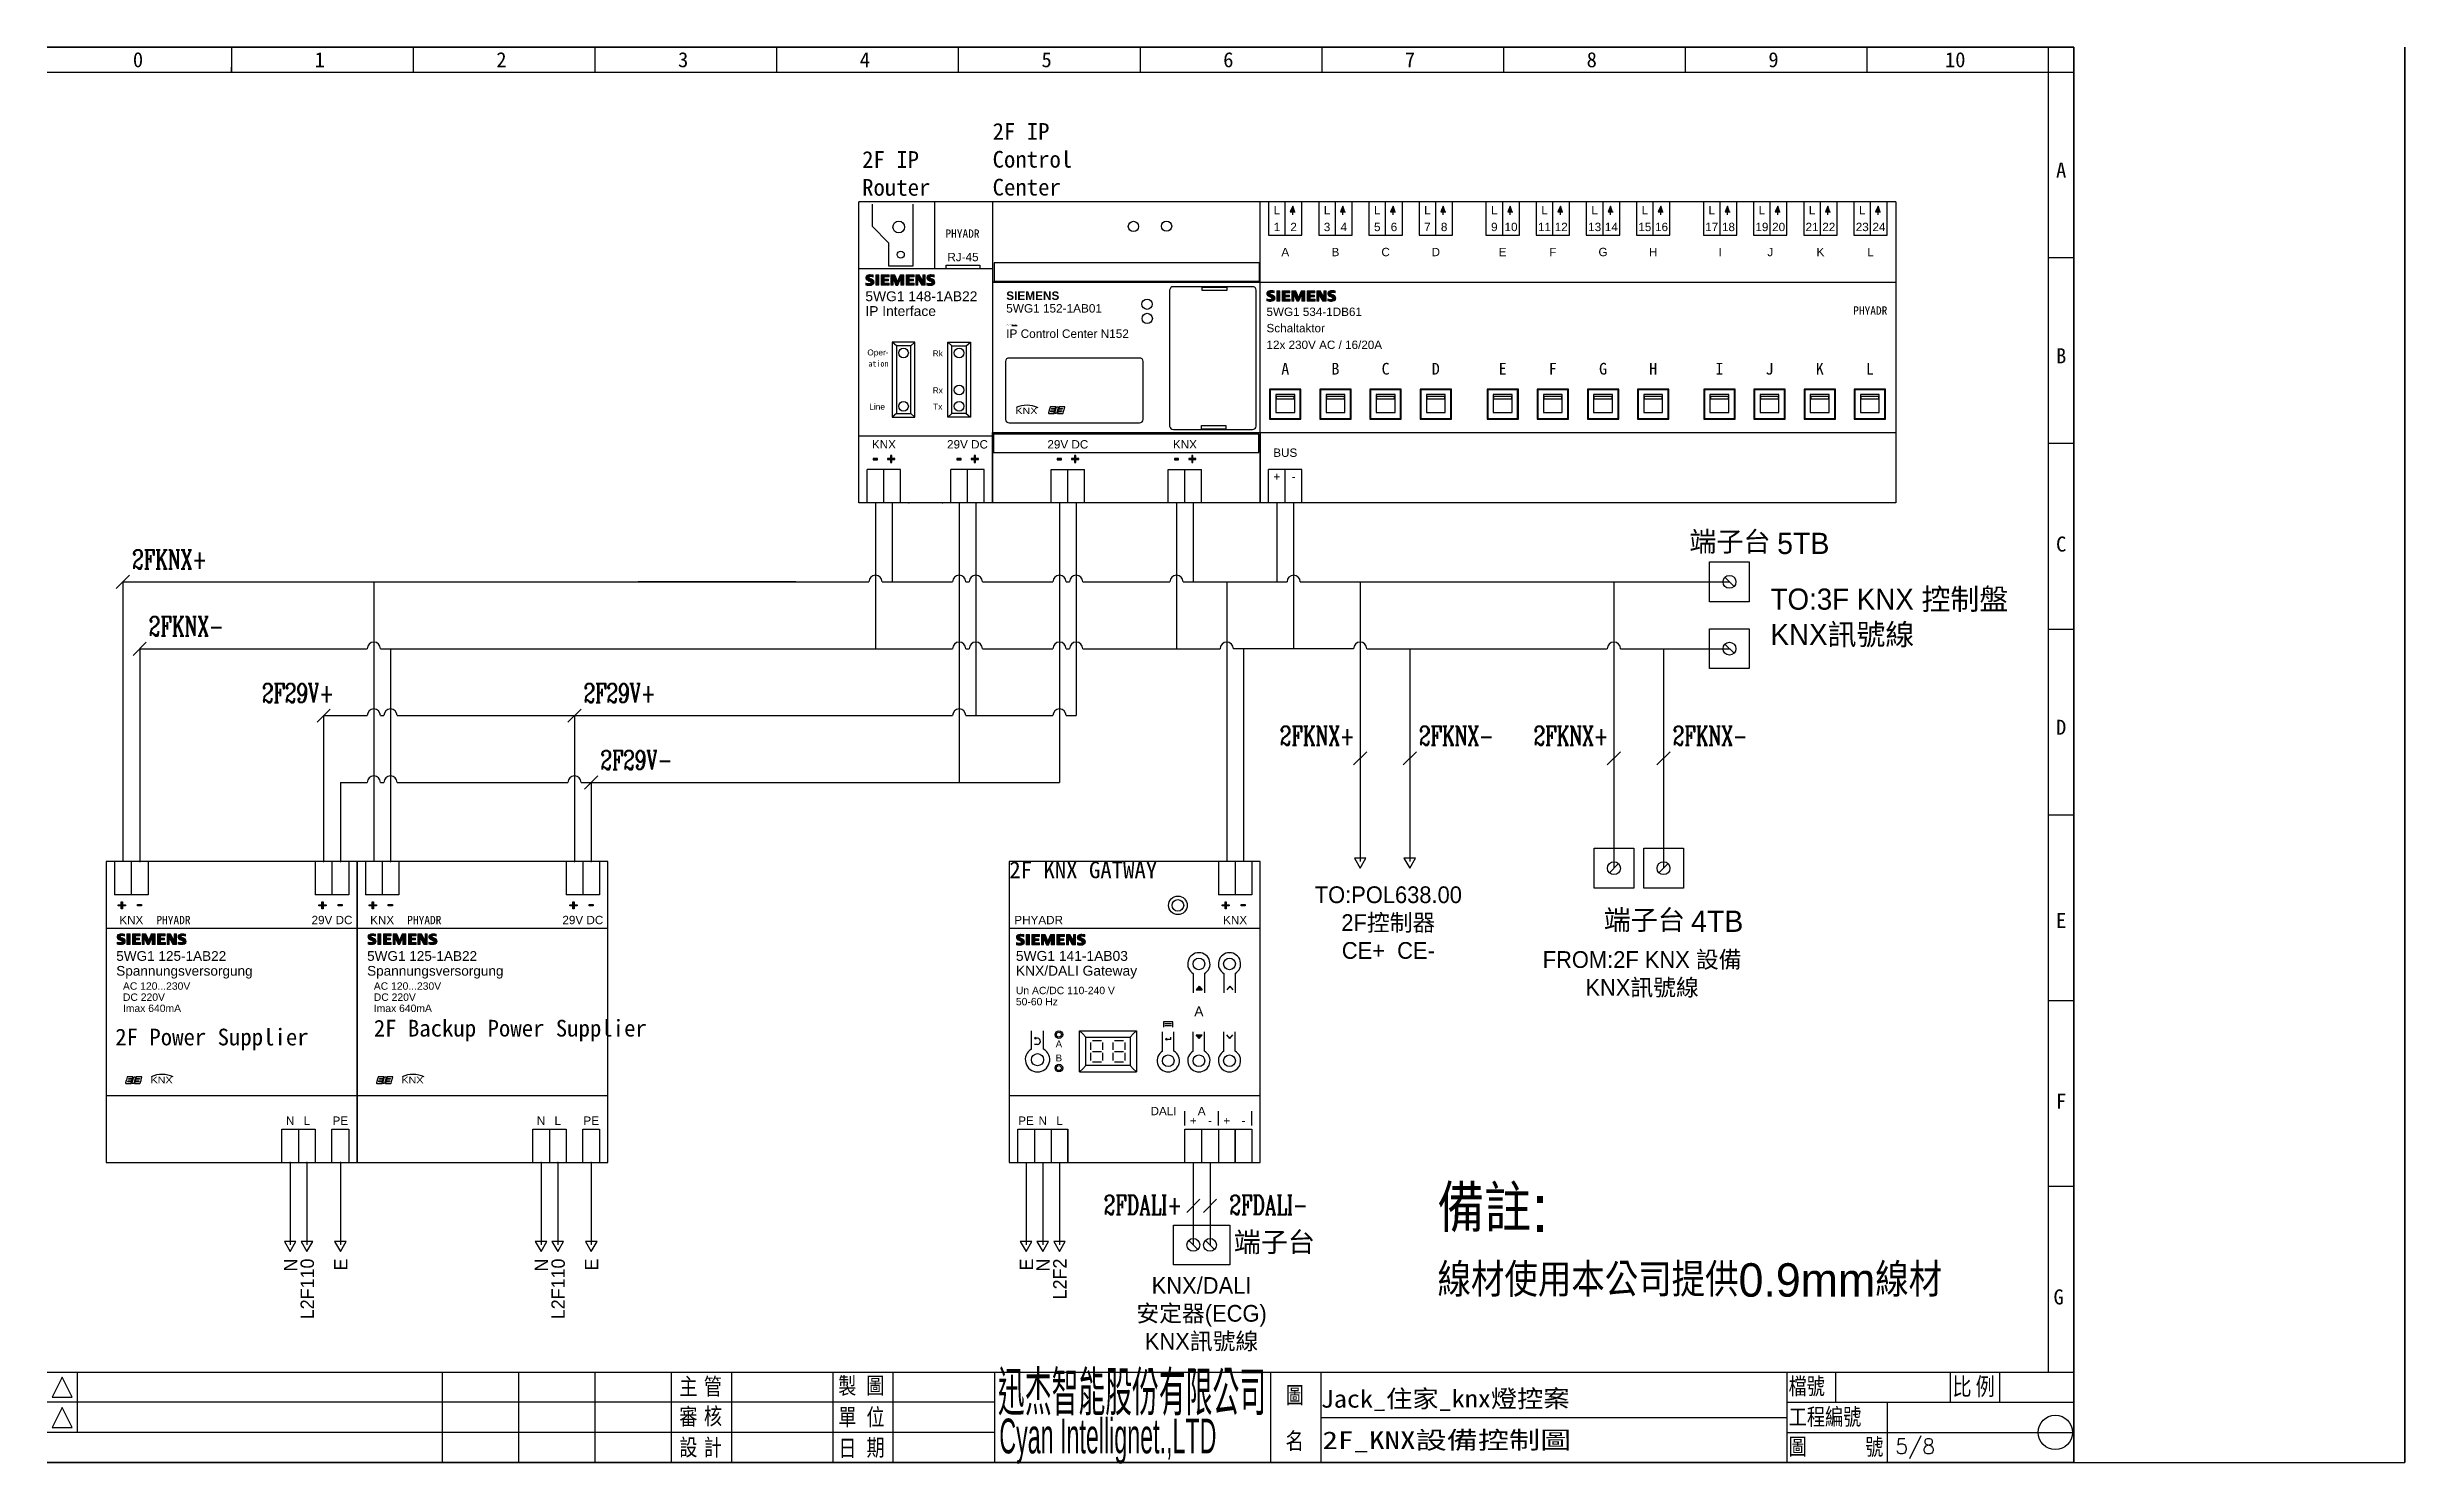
# Model space of a CAD drawing. Header units: millimetres. Extents: x 21506 to 58194, y 6783 to 13041.
# Drawn here: x 40160 to 44823, y 10238 to 13041 of the extents above; entities that cross this region are included whole.
import ezdxf
from ezdxf.enums import TextEntityAlignment as Align

# ---------------------------------------------------------------- set-up
doc = ezdxf.new("R2010")
doc.units = ezdxf.units.MM
doc.linetypes.add('DASH1', pattern=[1.5, 1, -0.5])
for name, color, linetype in [('075KW40IMRV50U03AFO80B4B5', 7, 'Continuous'), ('1', 7, 'Continuous'), ('5', 5, 'Continuous'), ('90000_FRAME', 7, 'Continuous'), ('AHU新增', 7, 'Continuous'), ('DIM', 2, 'Continuous'), ('TEXT', 11, 'Continuous')]:
    doc.layers.add(name, color=color, linetype=linetype)
doc.styles.add('ARIAL', font='arial.ttf')
doc.styles.add('ARIALB', font='arialbd.ttf')
doc.styles.add('chineset', font='ds1.shx', dxfattribs={"bigfont": 'chineset.shx'})
doc.styles.add('LMP', font='COMPLEX', dxfattribs={"bigfont": 'LFP'})
doc.styles.add('SANSSERIF', font='')
doc.styles.get("Standard").update_dxf_attribs({"font": ''})
doc.styles.add('T2', font='simplex', dxfattribs={"bigfont": 'stsl'})
doc.styles.get('SANSSERIF').set_extended_font_data('SansSerif')
doc.styles.get('Standard').set_extended_font_data('MingLiU')

msp = doc.modelspace()

# ---------------------------------------------------------------- texts
at = {"color": 7}
for s, oblique, p in [('0', 360, (40339.395, 13001.291)), ('1', 0, (40698.828, 13001.291)), ('2', 0, (41058.261, 13001.291)), ('3', 360, (41417.695, 13001.291)), ('4', 360, (41777.128, 13001.291))]:
    msp.add_text(s, height=29.787, rotation=0.000118, dxfattribs=dict(at, oblique=oblique)).set_placement(p, align=Align.CENTER)
at = {"color": 7, "width": 1}
for s, height, oblique, p in [('5', 29.787, 360, (42136.561, 13001.291)), ('6', 29.787, 360, (42495.994, 13001.291)), ('7', 29.787, 0, (42855.427, 13001.292)), ('8', 29.787, 0, (43214.86, 13001.292)), ('9', 29.787, 0, (43574.293, 13001.292)), ('10', 29.7873, 0, (43933.726, 13001.291))]:
    msp.add_text(s, height=height, rotation=0.000118, dxfattribs=dict(at, oblique=oblique)).set_placement(p, align=Align.CENTER)
for s, oblique, p in [('A', 0, (44143.282, 12797.745)), ('B', 0, (44143.282, 12430.369)), ('C', 360, (44143.282, 12058.028)), ('D', 360, (44143.282, 11695.616)), ('E', 360, (44143.282, 11313.346))]:
    msp.add_text(s, height=29.787, rotation=0.000118, dxfattribs=dict(at, oblique=oblique)).set_placement(p, align=Align.MIDDLE)
at = {"style": 'ARIAL'}
for s, height, p in [('1', 16.54, (42592.064, 12685.342)), ('L', 16.54, (42592.064, 12718.421)), ('2', 16.54, (42625.144, 12685.342)), ('3', 16.54, (42691.302, 12685.342)), ('L', 16.54, (42691.302, 12718.421)), ('4', 16.54, (42724.382, 12685.342)), ('5', 16.54, (42790.541, 12685.342)), ('L', 16.54, (42790.541, 12718.421)), ('6', 16.54, (42823.62, 12685.342)), ('7', 16.54, (42889.779, 12685.342)), ('L', 16.54, (42889.779, 12718.421)), ('8', 16.54, (42922.858, 12685.342)), ('9', 16.54, (43022.096, 12685.342)), ('L', 16.54, (43022.096, 12718.421)), ('10', 16.5397, (43055.176, 12685.342)), ('11', 16.5397, (43121.334, 12685.342)), ('L', 16.54, (43121.334, 12718.421)), ('12', 16.5397, (43154.414, 12685.342)), ('13', 16.5397, (43220.572, 12685.342)), ('L', 16.54, (43220.572, 12718.421)), ('14', 16.5397, (43253.652, 12685.342)), ('15', 16.5397, (43319.811, 12685.342)), ('L', 16.54, (43319.811, 12718.421)), ('16', 16.5397, (43352.89, 12685.342)), ('17', 16.5397, (43452.128, 12685.342)), ('L', 16.54, (43452.128, 12718.421)), ('18', 16.5397, (43485.207, 12685.342)), ('19', 16.5397, (43551.366, 12685.342)), ('L', 16.54, (43551.366, 12718.421)), ('20', 16.5397, (43584.446, 12685.342)), ('21', 16.5397, (43650.604, 12685.342)), ('L', 16.54, (43650.604, 12718.421)), ('22', 16.5397, (43683.684, 12685.342)), ('23', 16.5397, (43749.842, 12685.342)), ('L', 16.54, (43749.842, 12718.421)), ('24', 16.5397, (43782.922, 12685.342)), ('A', 16.54, (42608.604, 12635.723)), ('B', 16.54, (42707.842, 12635.723)), ('C', 16.54, (42807.08, 12635.723)), ('D', 16.54, (42906.318, 12635.723)), ('E', 16.54, (43038.636, 12635.723)), ('F', 16.54, (43137.874, 12635.723)), ('G', 16.54, (43237.112, 12635.723)), ('H', 16.54, (43336.35, 12635.723)), ('I', 16.54, (43468.668, 12635.723)), ('J', 16.54, (43567.906, 12635.723)), ('K', 16.54, (43667.144, 12635.723)), ('L', 16.54, (43766.382, 12635.723)), ('RJ-45', 16.5397, (41971.142, 12625.799)), ('29V DC', 16.5397, (41980.096, 12255.31)), ('29V DC', 16.5397, (42178.572, 12255.31)), ('KNX', 16.5397, (40326.127, 11314.26)), ('29V DC', 16.5397, (40723.08, 11314.26)), ('KNX', 16.5397, (40822.318, 11314.26)), ('29V DC', 16.5397, (41219.27, 11314.26)), ('N', 16.54, (40640.381, 10917.308)), ('L', 16.54, (40673.461, 10917.308)), ('PE', 16.5397, (40739.62, 10917.308)), ('N', 16.54, (41136.572, 10917.308)), ('L', 16.54, (41169.651, 10917.308)), ('PE', 16.5397, (41235.81, 10917.308))]:
    msp.add_text(s, height=height, dxfattribs=at).set_placement(p, align=Align.MIDDLE_CENTER)
at = {"color": 7}
for s, height, style, p in [('5WG1 148-1AB22', 19.5434, 'ARIAL', (41778.088, 12538.424)), ('SIEMENS', 16.708, 'ARIALB', (42056.665, 12541.031)), ('IP Interface', 19.5434, 'ARIAL', (41778.088, 12509.108)), ('5WG1 152-1AB01', 16.70802, 'ARIAL', (42056.665, 12515.969)), ('IP Control Center N152', 16.70802, 'ARIAL', (42056.665, 12465.845)), ('5WG1 141-1AB03', 19.5434, 'ARIAL', (42075.802, 11233.501)), ('KNX/DALI Gateway', 19.5434, 'ARIAL', (42075.802, 11204.185)), ('50-60 Hz', 14.6575, 'ARIAL', (42075.802, 11145.555)), ('Un AC/DC 110-240 V ', 14.65755, 'ARIAL', (42075.802, 11167.542))]:
    msp.add_text(s, height=height, dxfattribs=dict(at, style=style)).set_placement(p)
at = {"style": 'ARIAL'}
for s, height, p in [('5WG1 534-1DB61', 16.53969, (42571.488, 12509.242)), ('Schaltaktor', 16.53969, (42571.488, 12476.942)), ('12x 230V AC / 16/20A', 16.53969, (42571.488, 12443.862)), ('5WG1 125-1AB22', 19.18604, (40296.356, 11233.501)), ('5WG1 125-1AB22', 19.18604, (40792.547, 11233.501)), ('Spannungsversorgung', 19.18604, (40296.356, 11204.185)), ('Spannungsversorgung', 19.18604, (40792.547, 11204.185)), ('AC 120...230V ', 14.65755, (40309.588, 11176.296)), ('DC 220V', 14.6575, (40309.588, 11154.31)), ('Imax 640mA', 14.6575, (40309.588, 11132.323)), ('AC 120...230V ', 14.65755, (40805.778, 11176.296)), ('DC 220V', 14.6575, (40805.778, 11154.31)), ('Imax 640mA', 14.6575, (40805.778, 11132.323))]:
    msp.add_text(s, height=height, dxfattribs=at).set_placement(p)
at = {"color": 7, "style": 'ARIAL'}
for s, p in [('Oper-', (41802.883, 12435.322)), ('Rk', (41921.323, 12435.463)), ('Rx', (41921.323, 12362.061)), ('Line', (41801.374, 12329.94)), ('Tx', (41921.323, 12329.94))]:
    msp.add_text(s, height=11.726, dxfattribs=at).set_placement(p, align=Align.MIDDLE)
for s, p in [('A', (42608.604, 12404.829)), ('B', (42707.842, 12404.829)), ('C', (42807.08, 12404.829)), ('D', (42906.318, 12404.829)), ('E', (43038.636, 12404.829)), ('F', (43137.874, 12404.829)), ('G', (43237.112, 12404.829)), ('H', (43336.35, 12404.829)), ('I', (43467.289, 12404.829)), ('J', (43566.528, 12404.829)), ('K', (43665.766, 12404.829)), ('L', (43765.004, 12404.829))]:
    msp.add_text(s, height=23.156).set_placement(p, align=Align.MIDDLE_CENTER)
at = {"style": 'SANSSERIF', "width": 1.2}
for p in [(42074.651, 12321.594), (40364.117, 10997.847), (40860.308, 10997.847)]:
    msp.add_text('KNX   ', height=12.6792, dxfattribs=at).set_placement(p, align=Align.MIDDLE_LEFT)
at = {"color": 7, "style": 'ARIAL'}
for s, height, p in [('KNX', 16.5397, (41814.699, 12255.31)), ('KNX', 16.5397, (42410.128, 12255.31)), ('BUS', 16.5397, (42608.604, 12238.77)), ('+', 16.54, (42592.064, 12191.428)), ('-', 16.54, (42625.144, 12191.428)), ('KNX', 16.5397, (42509.366, 11314.26)), ('PE', 16.5397, (42095.874, 10917.308)), ('N', 16.54, (42128.953, 10917.308)), ('L', 16.54, (42162.033, 10917.308)), ('DALI', 16.5397, (42367.815, 10936.401)), ('+', 16.54, (42426.668, 10917.308)), ('A', 16.54, (42443.207, 10936.401)), ('-', 16.54, (42459.747, 10917.308)), ('+', 16.54, (42492.826, 10917.308)), ('-', 16.54, (42525.906, 10917.308))]:
    msp.add_text(s, height=height, dxfattribs=at).set_placement(p, align=Align.MIDDLE_CENTER)
for s, height, p in [('A', 19.543, (42437.719, 11123.844)), ('A', 13.68, (42160.837, 11062.314)), ('B', 13.68, (42160.837, 11034.512))]:
    msp.add_text(s, height=height, dxfattribs=at).set_placement(p, align=Align.CENTER)
at = {"color": 7, "width": 1}
for s, p in [('F', (44143.282, 10955.899)), ('G', (44138.318, 10568.665))]:
    msp.add_text(s, height=29.787, rotation=0.000118, dxfattribs=at).set_placement(p, align=Align.MIDDLE)
at = {"color": 7, "style": 'T2'}
for s, height, p in [('主', 37.731, (41410.122, 10371.256)), ('管', 37.731, (41458.567, 10371.256)), ('製', 37.731, (41724.496, 10372.824)), ('圖', 37.731, (41779.759, 10373.192)), ('審', 37.731, (41410.13, 10311.774)), ('核', 37.731, (41458.716, 10312.543)), ('位', 37.731, (41780.162, 10310.878)), ('單', 37.731, (41724.576, 10310.878)), ('計', 37.731, (41458.332, 10250.966)), ('日', 37.731, (41724.584, 10249.402)), ('期', 37.731, (41780.336, 10250.543)), ('5/8', 29.4737, (43815.41, 10258.467))]:
    msp.add_text(s, height=height, rotation=0.000118, dxfattribs=at).set_placement(p)
at = {"color": 7, "style": 'T2', "width": 1}
for s, height, p in [('檔號', 37.7305, (43604.165, 10371.888)), ('比', 39.716, (43928.329, 10370.23)), ('例', 39.716, (43974.298, 10370.23)), ('工程編號', 37.7305, (43604.513, 10311.304)), ('名', 37.731, (42609.227, 10263.499)), ('圖', 37.731, (43604.313, 10252.68))]:
    msp.add_text(s, height=height, rotation=0.000118, dxfattribs=at).set_placement(p)
at = {"color": 7, "style": 'T2', "oblique": 360, "width": 1}
for s, p in [('圖', (42609.611, 10354.37)), ('號', (43755.659, 10251.912))]:
    msp.add_text(s, height=37.731, rotation=0.000118, dxfattribs=at).set_placement(p)
at = {"color": 7}
for s, width, p, p2 in [('Jack_住家_knx燈控案', 1.000741, (42678.742, 10349.551), (43170.959, 10350.301)), ('2F_KNX設備控制圖', 1.18838, (42682.106, 10267.685), (43174.323, 10268.435))]:
    msp.add_text(s, height=34.78567, rotation=0.08732, dxfattribs=dict(at, width=width)).set_placement(p, p2, align=Align.FIT)
at = {"color": 7, "style": 'T2', "oblique": 360}
msp.add_text('設', height=37.731, rotation=0.000118, dxfattribs=at).set_placement((41410.13, 10250.966))
at = {"attachment_point": 1}
for s, insert, char_height, width in [('{\\C6;2F IP Control Center}', (42029.715, 12890.869), 33.07937, 283.65788), ('{\\C6;2F IP\\PRouter}', (41771.648, 12835.285), 33.0794, 283.65788), ('ation', (41783.922, 12420.899), 11.726, 35.49246), ('{\\C6;2F KNX GATWAY}', (42062.794, 11430.038), 33.07937, 283.65788), ('{\\C6;2F Power Supplier}', (40294.346, 11099.336), 33.07937, 437.07124), ('{\\C6;2F Backup Power Supplier}', (40805.778, 11116.815), 33.07937, 583.80927)]:
    msp.add_mtext(s, dxfattribs=dict(at, insert=insert, char_height=char_height, width=width))
at = {"color": 7, "insert": (42056.665, 12490.907), "char_height": 3.45492, "attachment_point": 7, "style": 'ARIAL'}
msp.add_mtext('\\C7;\\H2;\\fArial|b0|i0;GAMMA \\L\\H2;\\fArial|b0|i1;instabus', dxfattribs=at)
at = {"color": 7, "char_height": 39.29829, "width": 302.30307, "attachment_point": 5}
for insert in [(43488.055, 12060.834), (43318.818, 11312.41), (42586.984, 10675.03)]:
    msp.add_mtext('{\\fMicrosoft JhengHei|b0|i0|c136|p34;端子台}', dxfattribs=dict(at, insert=insert))
at = {"color": 2}
for s, insert, char_height, width, attachment_point in [('{\\fPMingLiU|b0|i0|c136|p18;\\C0;TO:3F KNX 控制盤\\PKNX訊號線}', (43568.479, 11911.821), 41.91818, 524.13888, 4), ('{\\fPMingLiU|b0|i0|c136|p18;\\C0;TO:POL638.00\\P2F控制器\\PCE+  CE-}', (42812.451, 11308.919), 33.07937, 481.51102, 5), ('{\\fPMingLiU|b0|i0|c136|p18;\\C0;FROM:2F KNX 設備\\PKNX訊號線}', (43314.381, 11206.71), 33.07937, 481.51102, 5), ('{\\fPMingLiU|b0|i0|c136|p18;\\C0;KNX/DALI\\P安定器(ECG)\\PKNX訊號線}', (42443.017, 10534.377), 33.07937, 481.51102, 5)]:
    msp.add_mtext(s, dxfattribs=dict(at, insert=insert, char_height=char_height, width=width, attachment_point=attachment_point))
at = {"color": 3, "insert": (42909.73, 10678.948), "char_height": 92.62224, "width": 1208.72946, "attachment_point": 4}
msp.add_mtext('{\\Fds1.shx,chineset.shx|c136;備註:\\P\\H0.7143x;線材使用本公司提供0.9mm線材}', dxfattribs=at)
at = {"flags": 1}
for tag in ['AN', 'ID']:
    msp.add_attdef(tag, text='', height=0.662, dxfattribs=at).set_placement((42592.064, 12734.765), align=Align.BOTTOM_LEFT)
msp.add_attdef('PHYADR', text='PhyAdr', height=16.5397).set_placement((41970.172, 12672.11), align=Align.MIDDLE_CENTER)
msp.add_attdef('PHYADR', text='PhyAdr', height=16.5397).set_placement((43799.461, 12519.945), align=Align.MIDDLE_RIGHT)
for p in [(40375.746, 11314.26), (40871.937, 11314.26)]:
    msp.add_attdef('PHYADR', text='PhyAdr', height=16.5397).set_placement(p, align=Align.MIDDLE_LEFT)
at = {"style": 'ARIAL'}
msp.add_attdef('PHYADR', text='PhyAdr', height=16.5397, dxfattribs=at).set_placement((42072.718, 11314.26), align=Align.MIDDLE_LEFT)
at = {"layer": '5', "color": 0, "style": 'LMP', "width": 0.7}
for s, p in [('2FKNX+', (40327.821, 12027.86)), ('2FKNX-', (40360.901, 11895.543)), ('2F29V+', (40584.686, 11763.225)), ('2F29V+', (41220.964, 11763.225)), ('2FKNX+', (42597.966, 11678.677)), ('2FKNX-', (42873.126, 11678.677)), ('2FKNX+', (43099.896, 11678.677)), ('2FKNX-', (43375.057, 11678.677)), ('2F29V-', (41254.044, 11630.908))]:
    msp.add_text(s, height=37.666, rotation=0.000006, dxfattribs=at).set_placement(p, align=Align.MIDDLE_LEFT)
for s, p in [('2FDALI+', (42404.487, 10750.8)), ('2FDALI-', (42653.008, 10750.8))]:
    msp.add_text(s, height=37.666, rotation=0.000006, dxfattribs=at).set_placement(p, align=Align.MIDDLE_RIGHT)
at = {"layer": 'TEXT', "color": 1, "style": 'chineset'}
for s, p in [('5TB', (43581.546, 12059.332)), ('4TB', (43411.244, 11311.813))]:
    msp.add_text(s, height=42.1431, dxfattribs=at).set_placement(p, align=Align.MIDDLE_LEFT)
at = {"layer": 'TEXT', "color": 0, "style": 'chineset'}
for s, height, p in [('N', 26.463, (40641.087, 10644.495)), ('L2F110', 26.4635, (40674.166, 10644.495)), ('E', 26.463, (40740.325, 10644.495)), ('N', 26.463, (41137.277, 10644.495)), ('L2F110', 26.4635, (41170.357, 10644.495)), ('E', 26.463, (41236.516, 10644.495)), ('E', 26.463, (42096.579, 10644.495)), ('N', 26.463, (42129.659, 10644.495)), ('L2F2', 26.4635, (42162.738, 10644.495))]:
    msp.add_text(s, height=height, rotation=90, dxfattribs=at).set_placement(p, align=Align.MIDDLE_RIGHT)
at = {"layer": 'TEXT', "color": 7, "style": 'chineset'}
for s, height, width, p in [('迅杰智能股份有限公司', 88.4212, 0.6, (42040.245, 10334.06)), ('Cyan Intellignet.,LTD', 68.77201, 0.5, (42043.022, 10259.174))]:
    msp.add_text(s, height=height, rotation=0.000118, dxfattribs=dict(at, width=width)).set_placement(p)

# ---------------------------------------------------------------- blocks, each defined once
blk = doc.blocks.new('Siemens-Logo')
h = blk.add_hatch(color=113)
h.dxf.hatch_style = 1
h.paths.add_polyline_path([(1.95, 1.66, 0.03624), (1.36, 1.95, -0.049474), (1.04, 2.09, -0.066567), (0.92, 2.19, -0.316832), (0.88, 2.42, -0.205242), (1.05, 2.54, -0.084425), (1.54, 2.57, -0.055427), (2.2, 2.42), (2.2, 3.04, 0.037682), (1.3, 3.15, 0.150366), (0.41, 2.94, 0.029244), (0.31, 2.87), (0.13, 2.69, 0.103665), (0, 2.42, 0.138785), (0, 1.95, 0.135749), (0.22, 1.57, 0.067252), (0.53, 1.35, 0.018513), (1, 1.13, -0.008982), (1.38, 0.96, -0.618592), (1.44, 0.57, -0.078609), (1.22, 0.5, -0.146008), (0, 0.63), (0, 0, 0.124503), (1.54, -0.09, 0.129248), (2.16, 0.24, 0.077088), (2.33, 0.47, 0.217145), (2.33, 1.24, 0.147333)])
h = blk.add_hatch(color=113)
h.dxf.hatch_style = 1
h.paths.add_polyline_path([(3.86, 3.07), (2.92, 3.07), (2.92, -0.06), (3.86, -0.06)])
h = blk.add_hatch(color=113)
h.dxf.hatch_style = 1
h.paths.add_polyline_path([(4.58, -0.06), (6.93, -0.06), (6.93, 0.53), (5.49, 0.53), (5.49, 1.27), (6.71, 1.27), (6.71, 1.79), (5.49, 1.79), (5.49, 2.49), (6.9, 2.49), (6.9, 3.07), (4.58, 3.07)])
h = blk.add_hatch(color=113)
h.dxf.hatch_style = 1
h.paths.add_polyline_path([(8.09, 1.95), (8.97, -0.09), (9.54, -0.09), (10.42, 1.98), (10.42, -0.06), (11.33, -0.06), (11.33, 3.07), (10.2, 3.07), (9.41, 1.16), (8.6, 3.07), (7.47, 3.07), (7.47, -0.06), (8.09, -0.06)])
h = blk.add_hatch(color=113)
h.dxf.hatch_style = 1
h.paths.add_polyline_path([(12.96, 2.49), (14.37, 2.49), (14.37, 3.07), (12.05, 3.07), (12.05, -0.06), (14.4, -0.06), (14.4, 0.53), (12.96, 0.53), (12.96, 1.27), (14.18, 1.27), (14.18, 1.79), (12.96, 1.79)])
h = blk.add_hatch(color=113)
h.dxf.hatch_style = 1
h.paths.add_polyline_path([(15.54, 1.95), (16.67, -0.06), (17.68, -0.06), (17.68, 3.07), (17.05, 3.07), (17.05, 1.13), (15.94, 3.07), (14.92, 3.07), (14.92, -0.06), (15.54, -0.06)])
h = blk.add_hatch(color=113)
h.dxf.hatch_style = 1
h.paths.add_polyline_path([(19.09, 2.42, -0.205242), (19.26, 2.54, -0.084425), (19.75, 2.57, -0.055427), (20.41, 2.42), (20.41, 3.04, 0.037682), (19.51, 3.15, 0.150366), (18.62, 2.94, 0.088866), (18.34, 2.7, 0.106595), (18.21, 2.42, 0.138787), (18.21, 1.95, 0.135749), (18.43, 1.57, 0.067252), (18.74, 1.35, 0.018513), (19.22, 1.13, -0.008982), (19.59, 0.96, -0.618592), (19.65, 0.57, -0.078609), (19.43, 0.5, -0.146008), (18.21, 0.63), (18.21, 0, 0.124503), (19.75, -0.09, 0.129248), (20.38, 0.24, 0.077088), (20.54, 0.47, 0.217145), (20.54, 1.24, 0.147333), (20.16, 1.66, 0.03624), (19.57, 1.95, -0.049474), (19.25, 2.09, -0.066567), (19.13, 2.19, -0.316832)])
at = {"layer": '90000_FRAME', "color": 113, "linetype": 'Continuous', "lineweight": 13}
for p, q in [((0, 0), (0, 0.63)), ((0.13, 2.69), (0.31, 2.87)), ((2.2, 2.42), (2.2, 3.04)), ((2.92, 3.07), (2.92, -0.06)), ((2.92, 3.07), (3.86, 3.07)), ((3.86, 3.07), (3.86, -0.06)), ((4.58, 3.07), (4.58, -0.06)), ((6.9, 3.07), (4.58, 3.07)), ((6.9, 2.49), (5.49, 2.49)), ((5.49, 2.49), (5.49, 1.79)), ((6.71, 1.79), (5.49, 1.79)), ((6.71, 1.27), (5.49, 1.27)), ((5.49, 1.27), (5.49, 0.53)), ((6.93, 0.53), (5.49, 0.53)), ((6.71, 1.79), (6.71, 1.27)), ((6.9, 3.07), (6.9, 2.49)), ((6.93, 0.53), (6.93, -0.06)), ((7.47, -0.06), (7.47, 3.07)), ((8.6, 3.07), (7.47, 3.07)), ((8.97, -0.09), (8.09, 1.95)), ((8.09, -0.06), (8.09, 1.95)), ((8.6, 3.07), (9.41, 1.16)), ((10.2, 3.07), (9.41, 1.16)), ((10.42, 1.98), (9.54, -0.09)), ((11.33, 3.07), (10.2, 3.07)), ((10.42, 1.98), (10.42, -0.06)), ((11.33, 3.07), (11.33, -0.06)), ((12.05, 3.07), (12.05, -0.06)), ((14.37, 3.07), (12.05, 3.07)), ((14.37, 2.49), (12.96, 2.49)), ((12.96, 2.49), (12.96, 1.79)), ((14.18, 1.79), (12.96, 1.79)), ((14.18, 1.27), (12.96, 1.27)), ((12.96, 1.27), (12.96, 0.53)), ((14.4, 0.53), (12.96, 0.53)), ((14.18, 1.79), (14.18, 1.27)), ((14.37, 3.07), (14.37, 2.49)), ((14.4, 0.53), (14.4, -0.06)), ((14.92, -0.06), (14.92, 3.07)), ((15.94, 3.07), (14.92, 3.07)), ((16.67, -0.06), (15.54, 1.95)), ((15.54, -0.06), (15.54, 1.95)), ((15.94, 3.07), (17.05, 1.13)), ((17.68, 3.07), (17.05, 3.07)), ((17.05, 3.07), (17.05, 1.13)), ((17.68, 3.07), (17.68, -0.06)), ((18.21, 0), (18.21, 0.63)), ((20.41, 2.42), (20.41, 3.04)), ((2.92, -0.06), (3.86, -0.06)), ((4.58, -0.06), (6.93, -0.06)), ((7.47, -0.06), (8.09, -0.06)), ((8.97, -0.09), (9.54, -0.09)), ((11.33, -0.06), (10.42, -0.06)), ((12.05, -0.06), (14.4, -0.06)), ((14.92, -0.06), (15.54, -0.06)), ((17.68, -0.06), (16.67, -0.06))]:
    blk.add_line(p, q, dxfattribs=at)
for centre, radius, start, end in [((0.83, 2.18), 0.864, 164.19749, 195.80251), ((0.72, 2.25), 0.739, 142.81392, 167.15229), ((0.79, 2.15), 0.817, 194.79522, 225.71766), ((0.82, 2.61), 2.15, 247.53002, 280.75795), ((0.94, 3), 3.14, 252.59392, 280.98166), ((0.95, 2.05), 1.04, 121.21409, 141.52548), ((1.19, 2.62), 1.43, 227.31193, 242.70403), ((1.2, 1.59), 1.56, 86.2218, 120.42726), ((3.73, 7.59), 7.02, 242.86201, 247.1042), ((1.06, 2.33), 0.2, 154.44004, 221.82017), ((1.11, 2.28), 0.271, 102.82878, 149.22596), ((1.33, 2.58), 0.572, 222.77604, 239.03624), ((-3.39, -9.43), 11.44, 65.34147, 67.39978), ((1.92, 3.64), 1.78, 240.0482, 251.37797), ((1.39, 1.13), 1.45, 84.04001, 103.34277), ((1.13, 1.23), 0.734, 277.71, 295.68849), ((1.02, -2.83), 5.98, 78.68271, 87.31476), ((-0.33, -2.25), 4.53, 59.90203, 68.20365), ((1.31, 0.75), 0.225, 305.50322, 72.46529), ((1.16, -0.47), 3.06, 70.26259, 82.95242), ((1.24, 1.27), 1.39, 282.40584, 311.86444), ((1.44, 0.81), 0.993, 25.95629, 59.48348), ((1.49, 0.89), 0.946, 315.89045, 333.52293), ((1.49, 0.86), 0.928, 335.3868, 24.39151), ((19.04, 2.18), 0.864, 164.19749, 195.80251), ((18.93, 2.25), 0.739, 142.81392, 167.15229), ((19, 2.15), 0.817, 194.79522, 225.71766), ((19.03, 2.61), 2.15, 247.53002, 280.75795), ((19.15, 3), 3.14, 252.59392, 280.98166), ((19.16, 2.05), 1.04, 121.21409, 141.52548), ((19.4, 2.62), 1.43, 227.31193, 242.70403), ((19.41, 1.59), 1.56, 86.2218, 120.42726), ((21.94, 7.59), 7.02, 242.86201, 247.1042), ((19.27, 2.33), 0.2, 154.44004, 221.82017), ((19.32, 2.28), 0.271, 102.82878, 149.22596), ((19.54, 2.58), 0.572, 222.77604, 239.03624), ((14.82, -9.43), 11.44, 65.34147, 67.39978), ((20.14, 3.64), 1.78, 240.0482, 251.37797), ((19.6, 1.13), 1.45, 84.04001, 103.34277), ((19.34, 1.23), 0.734, 277.71, 295.68849), ((19.23, -2.83), 5.98, 78.68271, 87.31476), ((17.89, -2.25), 4.53, 59.90203, 68.20365), ((19.52, 0.75), 0.225, 305.50322, 72.46529), ((19.37, -0.47), 3.06, 70.26259, 82.95242), ((19.45, 1.27), 1.39, 282.40584, 311.86444), ((19.65, 0.81), 0.993, 25.95629, 59.48348), ((19.7, 0.89), 0.946, 315.89045, 333.52293), ((19.7, 0.86), 0.928, 335.3868, 24.39151)]:
    blk.add_arc(centre, radius, start, end, dxfattribs=at)

# ---------------------------------------------------------------- hatches: boundary and pattern name
h = msp.add_hatch(color=256)
h.dxf.hatch_style = 1
h.paths.add_polyline_path([(42623.49, 12726.691), (42618.528, 12715.113), (42628.452, 12715.113)])
h = msp.add_hatch(color=256)
h.dxf.hatch_style = 1
h.paths.add_polyline_path([(42722.728, 12726.691), (42717.766, 12715.113), (42727.69, 12715.113)])
h = msp.add_hatch(color=256)
h.dxf.hatch_style = 1
h.paths.add_polyline_path([(42821.966, 12726.691), (42817.004, 12715.113), (42826.928, 12715.113)])
h = msp.add_hatch(color=256)
h.dxf.hatch_style = 1
h.paths.add_polyline_path([(42921.204, 12726.691), (42916.242, 12715.113), (42926.166, 12715.113)])
h = msp.add_hatch(color=256)
h.dxf.hatch_style = 1
h.paths.add_polyline_path([(43053.522, 12726.691), (43048.56, 12715.113), (43058.484, 12715.113)])
h = msp.add_hatch(color=256)
h.dxf.hatch_style = 1
h.paths.add_polyline_path([(43152.76, 12726.691), (43147.798, 12715.113), (43157.722, 12715.113)])
h = msp.add_hatch(color=256)
h.dxf.hatch_style = 1
h.paths.add_polyline_path([(43251.998, 12726.691), (43247.036, 12715.113), (43256.96, 12715.113)])
h = msp.add_hatch(color=256)
h.dxf.hatch_style = 1
h.paths.add_polyline_path([(43351.236, 12726.691), (43346.274, 12715.113), (43356.198, 12715.113)])
h = msp.add_hatch(color=256)
h.dxf.hatch_style = 1
h.paths.add_polyline_path([(43483.553, 12726.691), (43478.592, 12715.113), (43488.515, 12715.113)])
h = msp.add_hatch(color=256)
h.dxf.hatch_style = 1
h.paths.add_polyline_path([(43582.792, 12726.691), (43577.83, 12715.113), (43587.753, 12715.113)])
h = msp.add_hatch(color=256)
h.dxf.hatch_style = 1
h.paths.add_polyline_path([(43682.03, 12726.691), (43677.068, 12715.113), (43686.992, 12715.113)])
h = msp.add_hatch(color=256)
h.dxf.hatch_style = 1
h.paths.add_polyline_path([(43781.268, 12726.691), (43776.306, 12715.113), (43786.23, 12715.113)])
for points in [[(41793.796, 12227.184), (41793.796, 12224.507), (41801.864, 12224.507), (41801.864, 12227.184)], [(41822.155, 12225.04), (41828.091, 12225.04), (41828.091, 12219.217), (41830.572, 12219.217), (41830.572, 12225.04), (41836.466, 12225.04), (41836.466, 12227.522), (41830.572, 12227.522), (41830.572, 12233.344), (41828.091, 12233.344), (41828.091, 12227.522), (41822.155, 12227.522)], [(41959.192, 12227.184), (41959.192, 12224.507), (41967.261, 12224.507), (41967.261, 12227.184)], [(41987.552, 12225.04), (41993.488, 12225.04), (41993.488, 12219.217), (41995.969, 12219.217), (41995.969, 12225.04), (42001.862, 12225.04), (42001.862, 12227.522), (41995.969, 12227.522), (41995.969, 12233.344), (41993.488, 12233.344), (41993.488, 12227.522), (41987.552, 12227.522)], [(42157.669, 12227.184), (42157.669, 12224.507), (42165.737, 12224.507), (42165.737, 12227.184)], [(42186.028, 12225.04), (42191.964, 12225.04), (42191.964, 12219.217), (42194.445, 12219.217), (42194.445, 12225.04), (42200.339, 12225.04), (42200.339, 12227.522), (42194.445, 12227.522), (42194.445, 12233.344), (42191.964, 12233.344), (42191.964, 12227.522), (42186.028, 12227.522)], [(42389.224, 12227.184), (42389.224, 12224.507), (42397.293, 12224.507), (42397.293, 12227.184)], [(42417.584, 12225.04), (42423.519, 12225.04), (42423.519, 12219.217), (42426.001, 12219.217), (42426.001, 12225.04), (42431.894, 12225.04), (42431.894, 12227.522), (42426.001, 12227.522), (42426.001, 12233.344), (42423.519, 12233.344), (42423.519, 12227.522), (42417.584, 12227.522)], [(40300.329, 11344.53), (40306.265, 11344.53), (40306.265, 11350.353), (40308.746, 11350.353), (40308.746, 11344.53), (40314.639, 11344.53), (40314.639, 11342.048), (40308.746, 11342.048), (40308.746, 11336.226), (40306.265, 11336.226), (40306.265, 11342.048), (40300.329, 11342.048)], [(40338.303, 11342.386), (40338.303, 11345.063), (40346.372, 11345.063), (40346.372, 11342.386)], [(40697.281, 11344.53), (40703.217, 11344.53), (40703.217, 11350.353), (40705.699, 11350.353), (40705.699, 11344.53), (40711.592, 11344.53), (40711.592, 11342.048), (40705.699, 11342.048), (40705.699, 11336.226), (40703.217, 11336.226), (40703.217, 11342.048), (40697.281, 11342.048)], [(40735.256, 11342.386), (40735.256, 11345.063), (40743.324, 11345.063), (40743.324, 11342.386)], [(40796.52, 11344.53), (40802.455, 11344.53), (40802.455, 11350.353), (40804.937, 11350.353), (40804.937, 11344.53), (40810.83, 11344.53), (40810.83, 11342.048), (40804.937, 11342.048), (40804.937, 11336.226), (40802.455, 11336.226), (40802.455, 11342.048), (40796.52, 11342.048)], [(40834.494, 11342.386), (40834.494, 11345.063), (40842.562, 11345.063), (40842.562, 11342.386)], [(41193.472, 11344.53), (41199.408, 11344.53), (41199.408, 11350.353), (41201.889, 11350.353), (41201.889, 11344.53), (41207.782, 11344.53), (41207.782, 11342.048), (41201.889, 11342.048), (41201.889, 11336.226), (41199.408, 11336.226), (41199.408, 11342.048), (41193.472, 11342.048)], [(41231.446, 11342.386), (41231.446, 11345.063), (41239.515, 11345.063), (41239.515, 11342.386)], [(42483.567, 11344.53), (42489.503, 11344.53), (42489.503, 11350.353), (42491.985, 11350.353), (42491.985, 11344.53), (42497.878, 11344.53), (42497.878, 11342.048), (42491.985, 11342.048), (42491.985, 11336.226), (42489.503, 11336.226), (42489.503, 11342.048), (42483.567, 11342.048)], [(42521.542, 11342.386), (42521.542, 11345.063), (42529.61, 11345.063), (42529.61, 11342.386)]]:
    msp.add_hatch(color=256).paths.add_polyline_path(points)
h = msp.add_hatch(color=256)
h.dxf.hatch_style = 1
h.paths.add_polyline_path([(42432.227, 11176.178), (42444.028, 11176.178), (42438.127, 11183.478)])
h = msp.add_hatch(color=256)
h.dxf.hatch_style = 1
h.paths.add_polyline_path([(42112.317, 11080.238), (42114.426, 11078.571), (42114.426, 11080.238), (42114.426, 11081.905)])
h = msp.add_hatch(color=256)
h.dxf.hatch_style = 1
h.paths.add_polyline_path([(42371.928, 11078.173), (42374.036, 11076.506), (42374.036, 11078.173), (42374.036, 11079.84)])
h = msp.add_hatch(color=256)
h.dxf.hatch_style = 1
h.paths.add_polyline_path([(42432.227, 11087.16), (42444.028, 11087.16), (42438.127, 11079.86)])

# ---------------------------------------------------------------- linework, layer by layer
at = {"color": 7}
for p, q in [((44168.105, 13041.008), (40159.679, 13041.008)), ((40524.129, 13041.008), (40524.129, 12991.362)), ((40883.562, 13041.008), (40883.562, 12991.362)), ((41242.995, 13041.008), (41242.995, 12991.362)), ((41602.428, 13041.008), (41602.428, 12991.362)), ((41961.861, 13041.008), (41961.861, 12991.362)), ((42321.294, 13041.008), (42321.294, 12991.362)), ((42680.727, 13041.008), (42680.727, 12991.362)), ((43040.16, 13041.008), (43040.16, 12991.362)), ((43399.593, 13041.008), (43399.593, 12991.362)), ((43759.026, 13041.008), (43759.026, 12991.362)), ((44118.46, 10419.728), (44118.459, 13041.008)), ((44168.105, 13041.008), (44168.105, 10241.005)), ((44823.076, 13041.008), (44823.076, 10241.005)), ((40159.679, 12991.362), (44168.105, 12991.363)), ((40524.129, 12991.362), (40524.129, 13001.291)), ((44168.105, 12623.986), (44118.459, 12623.986)), ((44168.105, 12256.61), (44118.459, 12256.61)), ((41976.656, 11850.944), (41983.536, 11850.944)), ((42009.735, 11850.944), (42148.933, 11850.944)), ((42175.132, 11850.944), (42182.012, 11850.944)), ((42208.211, 11850.944), (42479.727, 11850.944)), ((44168.105, 11889.234), (44118.459, 11889.234)), ((44168.105, 11521.857), (44118.459, 11521.857)), ((42558.985, 11430.038), (42062.794, 11430.038)), ((42062.794, 11430.038), (42062.794, 10834.609)), ((42558.985, 10834.755), (42558.985, 11430.184)), ((42558.985, 11297.72), (42062.794, 11297.72)), ((44168.105, 11154.481), (44118.459, 11154.481)), ((42062.794, 10966.927), (42558.985, 10966.927)), ((42062.794, 10834.609), (42558.985, 10834.609)), ((44168.105, 10787.105), (44118.46, 10787.105)), ((40159.679, 10419.728), (44168.105, 10419.728)), ((40219.254, 10419.728), (40219.254, 10300.579)), ((40941.081, 10419.728), (40941.081, 10241.004)), ((41092.113, 10419.728), (41092.113, 10241.004)), ((41243.144, 10419.728), (41243.144, 10241.004)), ((41394.175, 10419.728), (41394.175, 10241.004)), ((41513.086, 10419.728), (41513.086, 10241.004)), ((41713.763, 10419.728), (41713.763, 10241.004)), ((41832.674, 10419.728), (41832.674, 10241.004)), ((42033.351, 10419.728), (42033.351, 10241.004)), ((42579.451, 10419.728), (42579.451, 10241.004)), ((42678.742, 10419.728), (42678.742, 10241.004)), ((43600.563, 10419.728), (43600.563, 10241.005)), ((43697.138, 10419.728), (43697.138, 10360.154)), ((43924.426, 10360.154), (43924.426, 10419.728)), ((44021.001, 10419.728), (44021.001, 10360.154)), ((42033.351, 10360.153), (40159.679, 10360.153)), ((43600.563, 10360.154), (44168.105, 10360.154)), ((43799.145, 10360.154), (43799.145, 10241.005)), ((42033.351, 10300.579), (40159.679, 10300.579)), ((43600.563, 10300.579), (44168.105, 10300.579)), ((40159.679, 10241.004), (44168.105, 10241.005)), ((42033.351, 10241.004), (42060.656, 10241.004))]:
    msp.add_line(p, q, dxfattribs=at)
for p, q in [((40159.679, 13041.008), (44168.105, 13041.008)), ((44168.105, 13041.008), (44168.105, 10241.004)), ((44168.105, 10241.004), (44168.105, 13041.008)), ((44823.076, 10241.005), (44823.076, 13041.008)), ((41765.08, 12139.532), (41765.08, 12734.961)), ((42029.715, 12734.961), (41765.08, 12734.961)), ((41915.04, 12734.961), (41915.04, 12602.643)), ((42029.715, 12734.961), (42029.715, 12139.532)), ((43816.001, 12734.961), (42558.985, 12734.961)), ((42558.985, 12139.532), (42558.985, 12734.961)), ((42575.525, 12734.961), (42575.525, 12668.802)), ((42608.604, 12668.802), (42608.604, 12734.961)), ((42641.683, 12668.802), (42641.683, 12734.961)), ((42674.763, 12734.961), (42674.763, 12668.802)), ((42707.842, 12668.802), (42707.842, 12734.961)), ((42740.922, 12668.802), (42740.922, 12734.961)), ((42774.001, 12734.961), (42774.001, 12668.802)), ((42807.08, 12668.802), (42807.08, 12734.961)), ((42840.16, 12668.802), (42840.16, 12734.961)), ((42873.239, 12734.961), (42873.239, 12668.802)), ((42906.318, 12668.802), (42906.318, 12734.961)), ((42939.398, 12668.802), (42939.398, 12734.961)), ((43005.557, 12734.961), (43005.557, 12668.802)), ((43038.636, 12668.802), (43038.636, 12734.961)), ((43071.715, 12668.802), (43071.715, 12734.961)), ((43104.795, 12734.961), (43104.795, 12668.802)), ((43137.874, 12668.802), (43137.874, 12734.961)), ((43170.953, 12668.802), (43170.953, 12734.961)), ((43204.033, 12734.961), (43204.033, 12668.802)), ((43237.112, 12668.802), (43237.112, 12734.961)), ((43270.191, 12668.802), (43270.191, 12734.961)), ((43303.271, 12734.961), (43303.271, 12668.802)), ((43336.35, 12668.802), (43336.35, 12734.961)), ((43369.43, 12668.802), (43369.43, 12734.961)), ((43435.588, 12734.961), (43435.588, 12668.802)), ((43468.668, 12668.802), (43468.668, 12734.961)), ((43501.747, 12668.802), (43501.747, 12734.961)), ((43534.826, 12734.961), (43534.826, 12668.802)), ((43567.906, 12668.802), (43567.906, 12734.961)), ((43600.985, 12668.802), (43600.985, 12734.961)), ((43634.065, 12734.961), (43634.065, 12668.802)), ((43667.144, 12668.802), (43667.144, 12734.961)), ((43700.223, 12668.802), (43700.223, 12734.961)), ((43733.303, 12734.961), (43733.303, 12668.802)), ((43766.382, 12668.802), (43766.382, 12734.961)), ((43799.461, 12668.802), (43799.461, 12734.961)), ((43816.001, 12734.961), (43816.001, 12139.532)), ((41791.544, 12730.484), (41791.544, 12686.819)), ((41791.544, 12686.819), (41823.888, 12653.74)), ((41872.404, 12608.09), (41872.404, 12730.484)), ((42623.49, 12726.691), (42618.528, 12715.113)), ((42618.528, 12715.113), (42628.452, 12715.113)), ((42626.798, 12716.767), (42623.49, 12726.691)), ((42623.49, 12709.324), (42623.49, 12716.767)), ((42722.728, 12726.691), (42717.766, 12715.113)), ((42717.766, 12715.113), (42727.69, 12715.113)), ((42726.036, 12716.767), (42722.728, 12726.691)), ((42722.728, 12709.324), (42722.728, 12716.767)), ((42821.966, 12726.691), (42817.004, 12715.113)), ((42817.004, 12715.113), (42826.928, 12715.113)), ((42825.274, 12716.767), (42821.966, 12726.691)), ((42821.966, 12709.324), (42821.966, 12716.767)), ((42921.204, 12726.691), (42916.242, 12715.113)), ((42916.242, 12715.113), (42926.166, 12715.113)), ((42924.512, 12716.767), (42921.204, 12726.691)), ((42921.204, 12709.324), (42921.204, 12716.767)), ((43053.522, 12726.691), (43048.56, 12715.113)), ((43048.56, 12715.113), (43058.484, 12715.113)), ((43056.83, 12716.767), (43053.522, 12726.691)), ((43053.522, 12709.324), (43053.522, 12716.767)), ((43152.76, 12726.691), (43147.798, 12715.113)), ((43147.798, 12715.113), (43157.722, 12715.113)), ((43156.068, 12716.767), (43152.76, 12726.691)), ((43152.76, 12709.324), (43152.76, 12716.767)), ((43251.998, 12726.691), (43247.036, 12715.113)), ((43247.036, 12715.113), (43256.96, 12715.113)), ((43255.306, 12716.767), (43251.998, 12726.691)), ((43251.998, 12709.324), (43251.998, 12716.767)), ((43351.236, 12726.691), (43346.274, 12715.113)), ((43346.274, 12715.113), (43356.198, 12715.113)), ((43354.544, 12716.767), (43351.236, 12726.691)), ((43351.236, 12709.324), (43351.236, 12716.767)), ((43483.553, 12726.691), (43478.592, 12715.113)), ((43478.592, 12715.113), (43488.515, 12715.113)), ((43486.861, 12716.767), (43483.553, 12726.691)), ((43483.553, 12709.324), (43483.553, 12716.767)), ((43582.792, 12726.691), (43577.83, 12715.113)), ((43577.83, 12715.113), (43587.753, 12715.113)), ((43586.099, 12716.767), (43582.792, 12726.691)), ((43582.792, 12709.324), (43582.792, 12716.767)), ((43682.03, 12726.691), (43677.068, 12715.113)), ((43677.068, 12715.113), (43686.992, 12715.113)), ((43685.338, 12716.767), (43682.03, 12726.691)), ((43682.03, 12709.324), (43682.03, 12716.767)), ((43781.268, 12726.691), (43776.306, 12715.113)), ((43776.306, 12715.113), (43786.23, 12715.113)), ((43784.576, 12716.767), (43781.268, 12726.691)), ((43781.268, 12709.324), (43781.268, 12716.767)), ((41823.888, 12653.74), (41823.888, 12608.09)), ((42575.525, 12668.802), (42641.683, 12668.802)), ((42674.763, 12668.802), (42740.922, 12668.802)), ((42774.001, 12668.802), (42840.16, 12668.802)), ((42873.239, 12668.802), (42939.398, 12668.802)), ((43005.557, 12668.802), (43071.715, 12668.802)), ((43104.795, 12668.802), (43170.953, 12668.802)), ((43204.033, 12668.802), (43270.191, 12668.802)), ((43303.271, 12668.802), (43369.43, 12668.802)), ((43435.588, 12668.802), (43501.747, 12668.802)), ((43534.826, 12668.802), (43600.985, 12668.802)), ((43634.065, 12668.802), (43700.223, 12668.802)), ((43733.303, 12668.802), (43799.461, 12668.802)), ((42029.715, 12602.643), (41765.08, 12602.643)), ((41823.888, 12608.09), (41872.404, 12608.09)), ((42558.985, 12576.18), (43816.001, 12576.18)), ((41875.786, 12457.664), (41831.239, 12457.664)), ((41831.239, 12457.664), (41831.239, 12308.807)), ((41839.325, 12450.387), (41831.239, 12457.664)), ((41867.7, 12450.387), (41875.786, 12457.664)), ((41875.786, 12308.807), (41875.786, 12457.664)), ((41949.369, 12450.387), (41941.283, 12457.664)), ((41941.283, 12308.807), (41941.283, 12457.664)), ((41941.283, 12457.664), (41985.83, 12457.664)), ((41977.744, 12450.387), (41985.83, 12457.664)), ((41985.83, 12457.664), (41985.83, 12308.807)), ((41867.7, 12450.387), (41839.325, 12450.387)), ((41839.325, 12450.387), (41839.325, 12316.084)), ((41867.7, 12316.084), (41867.7, 12450.387)), ((41949.369, 12316.084), (41949.369, 12450.387)), ((41949.369, 12450.387), (41977.744, 12450.387)), ((41977.744, 12450.387), (41977.744, 12316.084)), ((42639.616, 12364.472), (42577.592, 12364.472)), ((42577.592, 12364.472), (42577.592, 12304.929)), ((42578.97, 12363.149), (42577.592, 12364.472)), ((42638.238, 12363.149), (42578.97, 12363.149)), ((42578.97, 12363.149), (42578.97, 12306.252)), ((42638.238, 12363.149), (42639.616, 12364.472)), ((42638.238, 12306.252), (42638.238, 12363.149)), ((42639.616, 12304.929), (42639.616, 12364.472)), ((42738.854, 12364.472), (42676.83, 12364.472)), ((42676.83, 12364.472), (42676.83, 12304.929)), ((42678.209, 12363.149), (42676.83, 12364.472)), ((42737.476, 12363.149), (42678.209, 12363.149)), ((42678.209, 12363.149), (42678.209, 12306.252)), ((42737.476, 12363.149), (42738.854, 12364.472)), ((42737.476, 12306.252), (42737.476, 12363.149)), ((42738.854, 12304.929), (42738.854, 12364.472)), ((42838.092, 12364.472), (42776.068, 12364.472)), ((42776.068, 12364.472), (42776.068, 12304.929)), ((42777.447, 12363.149), (42776.068, 12364.472)), ((42836.714, 12363.149), (42777.447, 12363.149)), ((42777.447, 12363.149), (42777.447, 12306.252)), ((42836.714, 12363.149), (42838.092, 12364.472)), ((42836.714, 12306.252), (42836.714, 12363.149)), ((42838.092, 12304.929), (42838.092, 12364.472)), ((42937.33, 12364.472), (42875.306, 12364.472)), ((42875.306, 12364.472), (42875.306, 12304.929)), ((42876.685, 12363.149), (42875.306, 12364.472)), ((42935.952, 12363.149), (42876.685, 12363.149)), ((42876.685, 12363.149), (42876.685, 12306.252)), ((42935.952, 12363.149), (42937.33, 12364.472)), ((42935.952, 12306.252), (42935.952, 12363.149)), ((42937.33, 12304.929), (42937.33, 12364.472)), ((43069.648, 12364.472), (43007.624, 12364.472)), ((43007.624, 12364.472), (43007.624, 12304.929)), ((43009.002, 12363.149), (43007.624, 12364.472)), ((43068.269, 12363.149), (43009.002, 12363.149)), ((43009.002, 12363.149), (43009.002, 12306.252)), ((43068.269, 12363.149), (43069.648, 12364.472)), ((43068.269, 12306.252), (43068.269, 12363.149)), ((43069.648, 12304.929), (43069.648, 12364.472)), ((43168.886, 12364.472), (43106.862, 12364.472)), ((43106.862, 12364.472), (43106.862, 12304.929)), ((43108.24, 12363.149), (43106.862, 12364.472)), ((43167.508, 12363.149), (43108.24, 12363.149)), ((43108.24, 12363.149), (43108.24, 12306.252)), ((43167.508, 12363.149), (43168.886, 12364.472)), ((43167.508, 12306.252), (43167.508, 12363.149)), ((43168.886, 12304.929), (43168.886, 12364.472)), ((43268.124, 12364.472), (43206.1, 12364.472)), ((43206.1, 12364.472), (43206.1, 12304.929)), ((43207.479, 12363.149), (43206.1, 12364.472)), ((43266.746, 12363.149), (43207.479, 12363.149)), ((43207.479, 12363.149), (43207.479, 12306.252)), ((43266.746, 12363.149), (43268.124, 12364.472)), ((43266.746, 12306.252), (43266.746, 12363.149)), ((43268.124, 12304.929), (43268.124, 12364.472)), ((43367.362, 12364.472), (43305.338, 12364.472)), ((43305.338, 12364.472), (43305.338, 12304.929)), ((43306.717, 12363.149), (43305.338, 12364.472)), ((43365.984, 12363.149), (43306.717, 12363.149)), ((43306.717, 12363.149), (43306.717, 12306.252)), ((43365.984, 12363.149), (43367.362, 12364.472)), ((43365.984, 12306.252), (43365.984, 12363.149)), ((43367.362, 12304.929), (43367.362, 12364.472)), ((43498.301, 12364.472), (43436.277, 12364.472)), ((43436.277, 12364.472), (43436.277, 12304.929)), ((43437.656, 12363.149), (43436.277, 12364.472)), ((43496.923, 12363.149), (43437.656, 12363.149)), ((43437.656, 12363.149), (43437.656, 12306.252)), ((43496.923, 12363.149), (43498.301, 12364.472)), ((43496.923, 12306.252), (43496.923, 12363.149)), ((43498.301, 12304.929), (43498.301, 12364.472)), ((43597.539, 12364.472), (43535.516, 12364.472)), ((43535.516, 12364.472), (43535.516, 12304.929)), ((43536.894, 12363.149), (43535.516, 12364.472)), ((43596.161, 12363.149), (43536.894, 12363.149)), ((43536.894, 12363.149), (43536.894, 12306.252)), ((43596.161, 12363.149), (43597.539, 12364.472)), ((43596.161, 12306.252), (43596.161, 12363.149)), ((43597.539, 12304.929), (43597.539, 12364.472)), ((43696.778, 12364.472), (43634.754, 12364.472)), ((43634.754, 12364.472), (43634.754, 12304.929)), ((43636.132, 12363.149), (43634.754, 12364.472)), ((43695.399, 12363.149), (43636.132, 12363.149)), ((43636.132, 12363.149), (43636.132, 12306.252)), ((43695.399, 12363.149), (43696.778, 12364.472)), ((43695.399, 12306.252), (43695.399, 12363.149)), ((43696.778, 12304.929), (43696.778, 12364.472)), ((43796.016, 12364.472), (43733.992, 12364.472)), ((43733.992, 12364.472), (43733.992, 12304.929)), ((43735.37, 12363.149), (43733.992, 12364.472)), ((43794.637, 12363.149), (43735.37, 12363.149)), ((43735.37, 12363.149), (43735.37, 12306.252)), ((43794.637, 12363.149), (43796.016, 12364.472)), ((43794.637, 12306.252), (43794.637, 12363.149)), ((43796.016, 12304.929), (43796.016, 12364.472)), ((41839.325, 12316.084), (41831.239, 12308.807)), ((41839.325, 12316.084), (41867.7, 12316.084)), ((41867.7, 12316.084), (41875.786, 12308.807)), ((41949.369, 12316.084), (41941.283, 12308.807)), ((41977.744, 12316.084), (41949.369, 12316.084)), ((41977.744, 12316.084), (41985.83, 12308.807)), ((42627.211, 12353.887), (42589.997, 12353.887)), ((42589.997, 12353.887), (42589.997, 12318.161)), ((42589.997, 12318.161), (42627.211, 12318.161)), ((42591.375, 12350.579), (42625.833, 12350.579)), ((42591.375, 12344.624), (42591.375, 12350.579)), ((42625.833, 12344.624), (42591.375, 12344.624)), ((42625.833, 12350.579), (42625.833, 12344.624)), ((42627.211, 12318.161), (42627.211, 12353.887)), ((42726.449, 12353.887), (42689.235, 12353.887)), ((42689.235, 12353.887), (42689.235, 12318.161)), ((42689.235, 12318.161), (42726.449, 12318.161)), ((42690.613, 12350.579), (42725.071, 12350.579)), ((42690.613, 12344.624), (42690.613, 12350.579)), ((42725.071, 12344.624), (42690.613, 12344.624)), ((42725.071, 12350.579), (42725.071, 12344.624)), ((42726.449, 12318.161), (42726.449, 12353.887)), ((42825.687, 12353.887), (42788.473, 12353.887)), ((42788.473, 12353.887), (42788.473, 12318.161)), ((42788.473, 12318.161), (42825.687, 12318.161)), ((42789.851, 12350.579), (42824.309, 12350.579)), ((42789.851, 12344.624), (42789.851, 12350.579)), ((42824.309, 12344.624), (42789.851, 12344.624)), ((42824.309, 12350.579), (42824.309, 12344.624)), ((42825.687, 12318.161), (42825.687, 12353.887)), ((42924.926, 12353.887), (42887.711, 12353.887)), ((42887.711, 12353.887), (42887.711, 12318.161)), ((42887.711, 12318.161), (42924.926, 12318.161)), ((42889.09, 12350.579), (42923.547, 12350.579)), ((42889.09, 12344.624), (42889.09, 12350.579)), ((42923.547, 12344.624), (42889.09, 12344.624)), ((42923.547, 12350.579), (42923.547, 12344.624)), ((42924.926, 12318.161), (42924.926, 12353.887)), ((43057.243, 12353.887), (43020.029, 12353.887)), ((43020.029, 12353.887), (43020.029, 12318.161)), ((43020.029, 12318.161), (43057.243, 12318.161)), ((43021.407, 12350.579), (43055.865, 12350.579)), ((43021.407, 12344.624), (43021.407, 12350.579)), ((43055.865, 12344.624), (43021.407, 12344.624)), ((43055.865, 12350.579), (43055.865, 12344.624)), ((43057.243, 12318.161), (43057.243, 12353.887)), ((43156.481, 12353.887), (43119.267, 12353.887)), ((43119.267, 12353.887), (43119.267, 12318.161)), ((43119.267, 12318.161), (43156.481, 12318.161)), ((43120.645, 12350.579), (43155.103, 12350.579)), ((43120.645, 12344.624), (43120.645, 12350.579)), ((43155.103, 12344.624), (43120.645, 12344.624)), ((43155.103, 12350.579), (43155.103, 12344.624)), ((43156.481, 12318.161), (43156.481, 12353.887)), ((43255.719, 12353.887), (43218.505, 12353.887)), ((43218.505, 12353.887), (43218.505, 12318.161)), ((43218.505, 12318.161), (43255.719, 12318.161)), ((43219.883, 12350.579), (43254.341, 12350.579)), ((43219.883, 12344.624), (43219.883, 12350.579)), ((43254.341, 12344.624), (43219.883, 12344.624)), ((43254.341, 12350.579), (43254.341, 12344.624)), ((43255.719, 12318.161), (43255.719, 12353.887)), ((43354.957, 12353.887), (43317.743, 12353.887)), ((43317.743, 12353.887), (43317.743, 12318.161)), ((43317.743, 12318.161), (43354.957, 12318.161)), ((43319.121, 12350.579), (43353.579, 12350.579)), ((43319.121, 12344.624), (43319.121, 12350.579)), ((43353.579, 12344.624), (43319.121, 12344.624)), ((43353.579, 12350.579), (43353.579, 12344.624)), ((43354.957, 12318.161), (43354.957, 12353.887)), ((43485.897, 12353.887), (43448.682, 12353.887)), ((43448.682, 12353.887), (43448.682, 12318.161)), ((43448.682, 12318.161), (43485.897, 12318.161)), ((43450.061, 12350.579), (43484.518, 12350.579)), ((43450.061, 12344.624), (43450.061, 12350.579)), ((43484.518, 12344.624), (43450.061, 12344.624)), ((43484.518, 12350.579), (43484.518, 12344.624)), ((43485.897, 12318.161), (43485.897, 12353.887)), ((43585.135, 12353.887), (43547.92, 12353.887)), ((43547.92, 12353.887), (43547.92, 12318.161)), ((43547.92, 12318.161), (43585.135, 12318.161)), ((43549.299, 12350.579), (43583.756, 12350.579)), ((43549.299, 12344.624), (43549.299, 12350.579)), ((43583.756, 12344.624), (43549.299, 12344.624)), ((43583.756, 12350.579), (43583.756, 12344.624)), ((43585.135, 12318.161), (43585.135, 12353.887)), ((43684.373, 12353.887), (43647.158, 12353.887)), ((43647.158, 12353.887), (43647.158, 12318.161)), ((43647.158, 12318.161), (43684.373, 12318.161)), ((43648.537, 12350.579), (43682.994, 12350.579)), ((43648.537, 12344.624), (43648.537, 12350.579)), ((43682.994, 12344.624), (43648.537, 12344.624)), ((43682.994, 12350.579), (43682.994, 12344.624)), ((43684.373, 12318.161), (43684.373, 12353.887)), ((43783.611, 12353.887), (43746.397, 12353.887)), ((43746.397, 12353.887), (43746.397, 12318.161)), ((43746.397, 12318.161), (43783.611, 12318.161)), ((43747.775, 12350.579), (43782.233, 12350.579)), ((43747.775, 12344.624), (43747.775, 12350.579)), ((43782.233, 12344.624), (43747.775, 12344.624)), ((43782.233, 12350.579), (43782.233, 12344.624)), ((43783.611, 12318.161), (43783.611, 12353.887)), ((41765.08, 12271.85), (42029.715, 12271.85)), ((41831.239, 12308.807), (41875.786, 12308.807)), ((41985.83, 12308.807), (41941.283, 12308.807)), ((42558.985, 12278.466), (43816.001, 12278.466)), ((42577.592, 12304.929), (42578.97, 12306.252)), ((42577.592, 12304.929), (42639.616, 12304.929)), ((42578.97, 12306.252), (42638.238, 12306.252)), ((42638.238, 12306.252), (42639.616, 12304.929)), ((42676.83, 12304.929), (42678.209, 12306.252)), ((42676.83, 12304.929), (42738.854, 12304.929)), ((42678.209, 12306.252), (42737.476, 12306.252)), ((42737.476, 12306.252), (42738.854, 12304.929)), ((42776.068, 12304.929), (42777.447, 12306.252)), ((42776.068, 12304.929), (42838.092, 12304.929)), ((42777.447, 12306.252), (42836.714, 12306.252)), ((42836.714, 12306.252), (42838.092, 12304.929)), ((42875.306, 12304.929), (42876.685, 12306.252)), ((42875.306, 12304.929), (42937.33, 12304.929)), ((42876.685, 12306.252), (42935.952, 12306.252)), ((42935.952, 12306.252), (42937.33, 12304.929)), ((43007.624, 12304.929), (43009.002, 12306.252)), ((43007.624, 12304.929), (43069.648, 12304.929)), ((43009.002, 12306.252), (43068.269, 12306.252)), ((43068.269, 12306.252), (43069.648, 12304.929)), ((43106.862, 12304.929), (43108.24, 12306.252)), ((43106.862, 12304.929), (43168.886, 12304.929)), ((43108.24, 12306.252), (43167.508, 12306.252)), ((43167.508, 12306.252), (43168.886, 12304.929)), ((43206.1, 12304.929), (43207.479, 12306.252)), ((43206.1, 12304.929), (43268.124, 12304.929)), ((43207.479, 12306.252), (43266.746, 12306.252)), ((43266.746, 12306.252), (43268.124, 12304.929)), ((43305.338, 12304.929), (43306.717, 12306.252)), ((43305.338, 12304.929), (43367.362, 12304.929)), ((43306.717, 12306.252), (43365.984, 12306.252)), ((43365.984, 12306.252), (43367.362, 12304.929)), ((43436.277, 12304.929), (43437.656, 12306.252)), ((43436.277, 12304.929), (43498.301, 12304.929)), ((43437.656, 12306.252), (43496.923, 12306.252)), ((43496.923, 12306.252), (43498.301, 12304.929)), ((43535.516, 12304.929), (43536.894, 12306.252)), ((43535.516, 12304.929), (43597.539, 12304.929)), ((43536.894, 12306.252), (43596.161, 12306.252)), ((43596.161, 12306.252), (43597.539, 12304.929)), ((43634.754, 12304.929), (43636.132, 12306.252)), ((43634.754, 12304.929), (43696.778, 12304.929)), ((43636.132, 12306.252), (43695.399, 12306.252)), ((43695.399, 12306.252), (43696.778, 12304.929)), ((43733.992, 12304.929), (43735.37, 12306.252)), ((43733.992, 12304.929), (43796.016, 12304.929)), ((43735.37, 12306.252), (43794.637, 12306.252)), ((43794.637, 12306.252), (43796.016, 12304.929)), ((41801.864, 12227.184), (41793.796, 12227.184)), ((41793.796, 12227.184), (41793.796, 12224.507)), ((41793.796, 12224.507), (41801.864, 12224.507)), ((41801.864, 12224.507), (41801.864, 12227.184)), ((41822.155, 12227.522), (41822.155, 12225.04)), ((41828.091, 12227.522), (41822.155, 12227.522)), ((41822.155, 12225.04), (41828.091, 12225.04)), ((41828.091, 12233.344), (41828.091, 12227.522)), ((41830.572, 12233.344), (41828.091, 12233.344)), ((41828.091, 12225.04), (41828.091, 12219.217)), ((41828.091, 12219.217), (41830.572, 12219.217)), ((41830.572, 12227.522), (41830.572, 12233.344)), ((41836.466, 12227.522), (41830.572, 12227.522)), ((41830.572, 12225.04), (41836.466, 12225.04)), ((41830.572, 12219.217), (41830.572, 12225.04)), ((41836.466, 12225.04), (41836.466, 12227.522)), ((41967.261, 12227.184), (41959.192, 12227.184)), ((41959.192, 12227.184), (41959.192, 12224.507)), ((41959.192, 12224.507), (41967.261, 12224.507)), ((41967.261, 12224.507), (41967.261, 12227.184)), ((41987.552, 12227.522), (41987.552, 12225.04)), ((41993.488, 12227.522), (41987.552, 12227.522)), ((41987.552, 12225.04), (41993.488, 12225.04)), ((41993.488, 12233.344), (41993.488, 12227.522)), ((41995.969, 12233.344), (41993.488, 12233.344)), ((41993.488, 12225.04), (41993.488, 12219.217)), ((41993.488, 12219.217), (41995.969, 12219.217)), ((41995.969, 12227.522), (41995.969, 12233.344)), ((42001.862, 12227.522), (41995.969, 12227.522)), ((41995.969, 12225.04), (42001.862, 12225.04)), ((41995.969, 12219.217), (41995.969, 12225.04)), ((42001.862, 12225.04), (42001.862, 12227.522)), ((42165.737, 12227.184), (42157.669, 12227.184)), ((42157.669, 12227.184), (42157.669, 12224.507)), ((42157.669, 12224.507), (42165.737, 12224.507)), ((42165.737, 12224.507), (42165.737, 12227.184)), ((42186.028, 12227.522), (42186.028, 12225.04)), ((42191.964, 12227.522), (42186.028, 12227.522)), ((42186.028, 12225.04), (42191.964, 12225.04)), ((42191.964, 12233.344), (42191.964, 12227.522)), ((42194.445, 12233.344), (42191.964, 12233.344)), ((42191.964, 12225.04), (42191.964, 12219.217)), ((42191.964, 12219.217), (42194.445, 12219.217)), ((42194.445, 12227.522), (42194.445, 12233.344)), ((42200.339, 12227.522), (42194.445, 12227.522)), ((42194.445, 12225.04), (42200.339, 12225.04)), ((42194.445, 12219.217), (42194.445, 12225.04)), ((42200.339, 12225.04), (42200.339, 12227.522)), ((42397.293, 12227.184), (42389.224, 12227.184)), ((42389.224, 12227.184), (42389.224, 12224.507)), ((42389.224, 12224.507), (42397.293, 12224.507)), ((42397.293, 12224.507), (42397.293, 12227.184)), ((42417.584, 12227.522), (42417.584, 12225.04)), ((42423.519, 12227.522), (42417.584, 12227.522)), ((42417.584, 12225.04), (42423.519, 12225.04)), ((42423.519, 12233.344), (42423.519, 12227.522)), ((42426.001, 12233.344), (42423.519, 12233.344)), ((42423.519, 12225.04), (42423.519, 12219.217)), ((42423.519, 12219.217), (42426.001, 12219.217)), ((42426.001, 12227.522), (42426.001, 12233.344)), ((42431.894, 12227.522), (42426.001, 12227.522)), ((42426.001, 12225.04), (42431.894, 12225.04)), ((42426.001, 12219.217), (42426.001, 12225.04)), ((42431.894, 12225.04), (42431.894, 12227.522)), ((42029.715, 12139.532), (41765.08, 12139.532)), ((43816.001, 12139.532), (42558.985, 12139.532)), ((40342.667, 11850.944), (40792.679, 11850.944)), ((40818.878, 11850.944), (41950.457, 11850.944)), ((42743.616, 11850.944), (42505.926, 11850.944)), ((42769.815, 11850.944), (43245.546, 11850.944)), ((43271.745, 11850.944), (43487.188, 11850.944)), ((40772.699, 11430.038), (40276.508, 11430.038)), ((40276.508, 11430.038), (40276.508, 10834.609)), ((40293.048, 11430.038), (40293.048, 11363.879)), ((40326.127, 11430.038), (40326.127, 11363.879)), ((40359.207, 11430.038), (40359.207, 11363.879)), ((40690.001, 11430.038), (40690.001, 11363.879)), ((40723.08, 11430.038), (40723.08, 11363.879)), ((40756.159, 11430.038), (40756.159, 11363.879)), ((40772.699, 10834.609), (40772.699, 11430.038)), ((41268.89, 11430.038), (40772.699, 11430.038)), ((40772.699, 11430.038), (40772.699, 10834.609)), ((40789.239, 11430.038), (40789.239, 11363.879)), ((40822.318, 11430.038), (40822.318, 11363.879)), ((40855.397, 11430.038), (40855.397, 11363.879)), ((41186.191, 11430.038), (41186.191, 11363.879)), ((41219.27, 11430.038), (41219.27, 11363.879)), ((41252.35, 11430.038), (41252.35, 11363.879)), ((41268.89, 10834.609), (41268.89, 11430.038)), ((40359.207, 11363.879), (40293.048, 11363.879)), ((40300.329, 11344.53), (40306.265, 11344.53)), ((40300.329, 11342.048), (40300.329, 11344.53)), ((40306.265, 11342.048), (40300.329, 11342.048)), ((40306.265, 11344.53), (40306.265, 11350.353)), ((40306.265, 11350.353), (40308.746, 11350.353)), ((40306.265, 11336.226), (40306.265, 11342.048)), ((40308.746, 11336.226), (40306.265, 11336.226)), ((40308.746, 11350.353), (40308.746, 11344.53)), ((40308.746, 11344.53), (40314.639, 11344.53)), ((40314.639, 11342.048), (40308.746, 11342.048)), ((40308.746, 11342.048), (40308.746, 11336.226)), ((40314.639, 11344.53), (40314.639, 11342.048)), ((40338.303, 11342.386), (40338.303, 11345.063)), ((40338.303, 11345.063), (40346.372, 11345.063)), ((40346.372, 11342.386), (40338.303, 11342.386)), ((40346.372, 11345.063), (40346.372, 11342.386)), ((40756.159, 11363.879), (40690.001, 11363.879)), ((40697.281, 11344.53), (40703.217, 11344.53)), ((40697.281, 11342.048), (40697.281, 11344.53)), ((40703.217, 11342.048), (40697.281, 11342.048)), ((40703.217, 11344.53), (40703.217, 11350.353)), ((40703.217, 11350.353), (40705.699, 11350.353)), ((40703.217, 11336.226), (40703.217, 11342.048)), ((40705.699, 11336.226), (40703.217, 11336.226)), ((40705.699, 11350.353), (40705.699, 11344.53)), ((40705.699, 11344.53), (40711.592, 11344.53)), ((40711.592, 11342.048), (40705.699, 11342.048)), ((40705.699, 11342.048), (40705.699, 11336.226)), ((40711.592, 11344.53), (40711.592, 11342.048)), ((40735.256, 11342.386), (40735.256, 11345.063)), ((40735.256, 11345.063), (40743.324, 11345.063)), ((40743.324, 11342.386), (40735.256, 11342.386)), ((40743.324, 11345.063), (40743.324, 11342.386)), ((40855.397, 11363.879), (40789.239, 11363.879)), ((40796.52, 11344.53), (40802.455, 11344.53)), ((40796.52, 11342.048), (40796.52, 11344.53)), ((40802.455, 11342.048), (40796.52, 11342.048)), ((40802.455, 11344.53), (40802.455, 11350.353)), ((40802.455, 11350.353), (40804.937, 11350.353)), ((40802.455, 11336.226), (40802.455, 11342.048)), ((40804.937, 11336.226), (40802.455, 11336.226)), ((40804.937, 11350.353), (40804.937, 11344.53)), ((40804.937, 11344.53), (40810.83, 11344.53)), ((40810.83, 11342.048), (40804.937, 11342.048)), ((40804.937, 11342.048), (40804.937, 11336.226)), ((40810.83, 11344.53), (40810.83, 11342.048)), ((40834.494, 11342.386), (40834.494, 11345.063)), ((40834.494, 11345.063), (40842.562, 11345.063)), ((40842.562, 11342.386), (40834.494, 11342.386)), ((40842.562, 11345.063), (40842.562, 11342.386)), ((41252.35, 11363.879), (41186.191, 11363.879)), ((41193.472, 11344.53), (41199.408, 11344.53)), ((41193.472, 11342.048), (41193.472, 11344.53)), ((41199.408, 11342.048), (41193.472, 11342.048)), ((41199.408, 11344.53), (41199.408, 11350.353)), ((41199.408, 11350.353), (41201.889, 11350.353)), ((41199.408, 11336.226), (41199.408, 11342.048)), ((41201.889, 11336.226), (41199.408, 11336.226)), ((41201.889, 11350.353), (41201.889, 11344.53)), ((41201.889, 11344.53), (41207.782, 11344.53)), ((41207.782, 11342.048), (41201.889, 11342.048)), ((41201.889, 11342.048), (41201.889, 11336.226)), ((41207.782, 11344.53), (41207.782, 11342.048)), ((41231.446, 11342.386), (41231.446, 11345.063)), ((41231.446, 11345.063), (41239.515, 11345.063)), ((41239.515, 11342.386), (41231.446, 11342.386)), ((41239.515, 11345.063), (41239.515, 11342.386)), ((42483.567, 11344.53), (42489.503, 11344.53)), ((42483.567, 11342.048), (42483.567, 11344.53)), ((42489.503, 11342.048), (42483.567, 11342.048)), ((42489.503, 11344.53), (42489.503, 11350.353)), ((42489.503, 11350.353), (42491.985, 11350.353)), ((42489.503, 11336.226), (42489.503, 11342.048)), ((42491.985, 11336.226), (42489.503, 11336.226)), ((42491.985, 11350.353), (42491.985, 11344.53)), ((42491.985, 11344.53), (42497.878, 11344.53)), ((42497.878, 11342.048), (42491.985, 11342.048)), ((42491.985, 11342.048), (42491.985, 11336.226)), ((42497.878, 11344.53), (42497.878, 11342.048)), ((42521.542, 11342.386), (42521.542, 11345.063)), ((42521.542, 11345.063), (42529.61, 11345.063)), ((42529.61, 11342.386), (42521.542, 11342.386)), ((42529.61, 11345.063), (42529.61, 11342.386)), ((40772.699, 11297.72), (40276.508, 11297.72)), ((41268.89, 11297.72), (40772.699, 11297.72)), ((42426.668, 11208.317), (42426.668, 11170.277)), ((42448.77, 11208.317), (42448.77, 11170.277)), ((42487.264, 11208.317), (42487.264, 11170.277)), ((42509.366, 11208.317), (42509.366, 11170.277)), ((42438.127, 11183.478), (42432.227, 11176.178)), ((42432.227, 11176.178), (42444.028, 11176.178)), ((42438.127, 11183.478), (42444.028, 11176.178)), ((42498.723, 11183.478), (42492.823, 11176.178)), ((42498.723, 11183.478), (42504.624, 11176.178)), ((42385.915, 11112.755), (42367.848, 11112.755)), ((42367.848, 11112.755), (42367.848, 11101.974)), ((42370.438, 11109.65), (42383.325, 11109.65)), ((42370.438, 11105.404), (42383.325, 11105.404)), ((42385.915, 11101.974), (42385.915, 11112.755)), ((42106.461, 11058.875), (42106.461, 11095.126)), ((42114.426, 11081.905), (42112.317, 11080.238)), ((42114.426, 11078.571), (42112.317, 11080.238)), ((42118.545, 11068.155), (42112.317, 11068.155)), ((42114.426, 11080.238), (42114.426, 11081.905)), ((42118.545, 11080.238), (42114.426, 11080.238)), ((42114.426, 11080.238), (42114.426, 11078.571)), ((42130.628, 11058.875), (42130.628, 11095.126)), ((42201.754, 11013.778), (42201.754, 11095.126)), ((42201.754, 11095.126), (42314.195, 11095.126)), ((42201.754, 11095.126), (42208.055, 11088.825)), ((42208.055, 11088.825), (42214.356, 11082.524)), ((42224.309, 11057.416), (42224.309, 11072.236)), ((42236.165, 11075.199), (42227.273, 11075.199)), ((42227.273, 11054.452), (42236.165, 11054.452)), ((42245.057, 11075.199), (42236.165, 11075.199)), ((42236.165, 11054.452), (42245.057, 11054.452)), ((42248.021, 11057.416), (42248.021, 11072.236)), ((42267.928, 11057.416), (42267.928, 11072.236)), ((42279.783, 11075.199), (42270.891, 11075.199)), ((42270.891, 11054.452), (42279.783, 11054.452)), ((42288.675, 11075.199), (42279.783, 11075.199)), ((42279.783, 11054.452), (42288.675, 11054.452)), ((42291.639, 11057.416), (42291.639, 11072.236)), ((42301.592, 11082.524), (42307.893, 11088.825)), ((42314.195, 11095.126), (42307.893, 11088.825)), ((42314.195, 11095.126), (42314.195, 11013.778)), ((42366.071, 11055.022), (42366.071, 11093.061)), ((42374.036, 11079.84), (42371.928, 11078.173)), ((42374.036, 11076.506), (42371.928, 11078.173)), ((42374.036, 11078.173), (42374.036, 11079.84)), ((42382.473, 11078.173), (42374.036, 11078.173)), ((42374.036, 11078.173), (42374.036, 11076.506)), ((42382.473, 11078.173), (42382.473, 11082.675)), ((42388.174, 11055.022), (42388.174, 11093.061)), ((42426.668, 11055.022), (42426.668, 11093.061)), ((42438.127, 11079.86), (42432.227, 11087.16)), ((42432.227, 11087.16), (42444.028, 11087.16)), ((42438.127, 11079.86), (42444.028, 11087.16)), ((42448.77, 11055.022), (42448.77, 11093.061)), ((42487.264, 11055.022), (42487.264, 11093.061)), ((42498.723, 11079.86), (42492.823, 11087.16)), ((42498.723, 11079.86), (42504.624, 11087.16)), ((42509.366, 11055.022), (42509.366, 11093.061)), ((42201.754, 11013.778), (42208.055, 11020.079)), ((42201.754, 11013.778), (42314.195, 11013.778)), ((42208.055, 11020.079), (42214.356, 11026.38)), ((42224.309, 11036.669), (42224.309, 11051.488)), ((42227.273, 11033.705), (42236.165, 11033.705)), ((42236.165, 11033.705), (42245.057, 11033.705)), ((42248.021, 11036.669), (42248.021, 11051.488)), ((42267.928, 11036.669), (42267.928, 11051.488)), ((42270.891, 11033.705), (42279.783, 11033.705)), ((42279.783, 11033.705), (42288.675, 11033.705)), ((42291.639, 11036.669), (42291.639, 11051.488)), ((42301.592, 11026.38), (42307.893, 11020.079)), ((42314.195, 11013.778), (42307.893, 11020.079)), ((40276.508, 10966.927), (40772.699, 10966.927)), ((40316.198, 10997.116), (40314.86, 10992.128)), ((40315.662, 10991.082), (40325.831, 10991.082)), ((40316.846, 10997.606), (40316.352, 10997.317)), ((40317.916, 11003.519), (40316.481, 10998.169)), ((40316.584, 10997.832), (40316.846, 10997.606)), ((40329.328, 11004.134), (40318.719, 11004.134)), ((40319.259, 10994.346), (40319.704, 10995.976)), ((40326.705, 10994.346), (40319.259, 10994.346)), ((40319.704, 10995.976), (40327.142, 10995.976)), ((40320.592, 10999.236), (40321.037, 11000.865)), ((40328.027, 10999.236), (40320.592, 10999.236)), ((40321.037, 11000.865), (40328.452, 11000.865)), ((40325.831, 10991.082), (40326.705, 10994.346)), ((40327.142, 10995.976), (40328.027, 10999.236)), ((40327.446, 10991.082), (40330.943, 11004.134)), ((40330.943, 10991.082), (40327.446, 10991.082)), ((40328.452, 11000.865), (40329.328, 11004.134)), ((40330.943, 11004.134), (40334.44, 11004.134)), ((40334.44, 11004.134), (40330.943, 10991.082)), ((40333.434, 10994.346), (40332.558, 10991.077)), ((40332.558, 10991.077), (40343.295, 10991.077)), ((40340.849, 10994.346), (40333.434, 10994.346)), ((40334.744, 10999.236), (40333.859, 10995.976)), ((40333.859, 10995.976), (40341.294, 10995.976)), ((40342.183, 10999.236), (40334.744, 10999.236)), ((40336.055, 11004.129), (40335.181, 11000.866)), ((40335.181, 11000.866), (40342.627, 11000.866)), ((40346.441, 11004.129), (40336.055, 11004.129)), ((40341.294, 10995.976), (40340.849, 10994.346)), ((40342.627, 11000.866), (40342.183, 10999.236)), ((40343.937, 10991.569), (40345.405, 10997.042)), ((40345.041, 10997.606), (40345.535, 10997.894)), ((40345.302, 10997.379), (40345.041, 10997.606)), ((40345.688, 10998.095), (40347.083, 11003.292)), ((40772.699, 10966.927), (41268.89, 10966.927)), ((40812.389, 10997.116), (40811.05, 10992.128)), ((40811.853, 10991.082), (40822.021, 10991.082)), ((40813.036, 10997.606), (40812.542, 10997.317)), ((40814.107, 11003.519), (40812.671, 10998.169)), ((40812.775, 10997.832), (40813.036, 10997.606)), ((40825.519, 11004.134), (40814.909, 11004.134)), ((40815.45, 10994.346), (40815.894, 10995.976)), ((40822.896, 10994.346), (40815.45, 10994.346)), ((40815.894, 10995.976), (40823.333, 10995.976)), ((40816.783, 10999.236), (40817.227, 11000.865)), ((40824.218, 10999.236), (40816.783, 10999.236)), ((40817.227, 11000.865), (40824.643, 11000.865)), ((40822.021, 10991.082), (40822.896, 10994.346)), ((40823.333, 10995.976), (40824.218, 10999.236)), ((40823.636, 10991.082), (40827.134, 11004.134)), ((40827.134, 10991.082), (40823.636, 10991.082)), ((40824.643, 11000.865), (40825.519, 11004.134)), ((40827.134, 11004.134), (40830.631, 11004.134)), ((40830.631, 11004.134), (40827.134, 10991.082)), ((40829.625, 10994.346), (40828.749, 10991.077)), ((40828.749, 10991.077), (40839.486, 10991.077)), ((40837.04, 10994.346), (40829.625, 10994.346)), ((40830.935, 10999.236), (40830.05, 10995.976)), ((40830.05, 10995.976), (40837.484, 10995.976)), ((40838.373, 10999.236), (40830.935, 10999.236)), ((40832.246, 11004.129), (40831.372, 11000.866)), ((40831.372, 11000.866), (40838.818, 11000.866)), ((40842.631, 11004.129), (40832.246, 11004.129)), ((40837.484, 10995.976), (40837.04, 10994.346)), ((40838.818, 11000.866), (40838.373, 10999.236)), ((40840.128, 10991.569), (40841.596, 10997.042)), ((40841.231, 10997.606), (40841.725, 10997.894)), ((40841.493, 10997.379), (40841.231, 10997.606)), ((40841.879, 10998.095), (40843.273, 11003.292)), ((42410.128, 10907.963), (42410.128, 10936.401)), ((42476.287, 10907.963), (42476.287, 10936.401)), ((42542.445, 10907.963), (42542.445, 10936.401)), ((40623.842, 10834.609), (40623.842, 10900.768)), ((40623.842, 10900.768), (40656.921, 10900.768)), ((40656.921, 10900.768), (40656.921, 10834.609)), ((40656.921, 10900.768), (40690.001, 10900.768)), ((40690.001, 10900.768), (40690.001, 10834.609)), ((40690.001, 10900.768), (40690.001, 10834.609)), ((40723.08, 10834.609), (40723.08, 10900.768)), ((40723.08, 10900.768), (40756.159, 10900.768)), ((40756.159, 10900.768), (40756.159, 10834.609)), ((41120.032, 10834.609), (41120.032, 10900.768)), ((41120.032, 10900.768), (41153.112, 10900.768)), ((41153.112, 10900.768), (41153.112, 10834.609)), ((41153.112, 10900.768), (41186.191, 10900.768)), ((41186.191, 10900.768), (41186.191, 10834.609)), ((41219.27, 10834.609), (41219.27, 10900.768)), ((41219.27, 10900.768), (41252.35, 10900.768)), ((41252.35, 10900.768), (41252.35, 10834.609)), ((42079.334, 10834.609), (42079.334, 10900.768)), ((42079.334, 10900.768), (42178.572, 10900.768)), ((42112.413, 10900.768), (42112.413, 10834.609)), ((42145.493, 10900.768), (42145.493, 10834.609)), ((42178.572, 10900.768), (42178.572, 10834.609)), ((42178.572, 10834.609), (42178.572, 10900.768)), ((42178.572, 10900.768), (42178.572, 10834.609)), ((42410.128, 10834.609), (42410.128, 10900.768)), ((42410.128, 10900.768), (42509.366, 10900.768)), ((42443.207, 10900.768), (42443.207, 10834.609)), ((42476.287, 10900.768), (42476.287, 10834.609)), ((42509.366, 10900.768), (42509.366, 10834.609)), ((42509.366, 10834.609), (42509.366, 10900.768)), ((42509.366, 10900.768), (42509.366, 10834.609)), ((42509.366, 10900.768), (42542.445, 10900.768)), ((42542.445, 10900.768), (42542.445, 10834.609)), ((40276.508, 10834.609), (40772.699, 10834.609)), ((40772.699, 10834.609), (41268.89, 10834.609)), ((44168.105, 10241.004), (40159.679, 10241.004)), ((44168.105, 10241.005), (44823.076, 10241.005))]:
    msp.add_line(p, q)
at = {"color": 0}
for p, q in [((41781.62, 12139.532), (41781.62, 12205.691)), ((41847.779, 12205.691), (41781.62, 12205.691)), ((41947.017, 12139.532), (41947.017, 12205.691)), ((42013.175, 12205.691), (41947.017, 12205.691)), ((42145.493, 12205.691), (42211.652, 12205.691)), ((42211.652, 12139.532), (42211.652, 12205.691)), ((42211.652, 12139.532), (42211.652, 12205.691)), ((42211.652, 12139.532), (42211.652, 12205.691)), ((42377.048, 12205.691), (42443.207, 12205.691)), ((42443.207, 12139.532), (42443.207, 12205.691)), ((42443.207, 12139.532), (42443.207, 12205.691)), ((42443.207, 12139.532), (42443.207, 12205.691)), ((42641.683, 12205.691), (42575.525, 12205.691)), ((42575.525, 12139.532), (42575.525, 12205.691)), ((42476.287, 11430.184), (42476.287, 11364.025)), ((42542.445, 11363.879), (42476.287, 11363.879))]:
    msp.add_line(p, q, dxfattribs=at)
at = {"color": 0, "linetype": 'Continuous'}
for p, q in [((41814.699, 12139.532), (41814.699, 12205.691)), ((41847.779, 12139.532), (41847.779, 12205.691)), ((41980.096, 12139.532), (41980.096, 12205.691)), ((42013.175, 12139.532), (42013.175, 12205.691)), ((42145.493, 12139.532), (42145.493, 12205.691)), ((42178.572, 12139.532), (42178.572, 12205.691)), ((42377.048, 12139.532), (42377.048, 12205.691)), ((42410.128, 12139.532), (42410.128, 12205.691)), ((42608.604, 12139.532), (42608.604, 12205.691)), ((42641.683, 12139.532), (42641.683, 12205.691)), ((42509.366, 11430.184), (42509.366, 11364.025)), ((42542.445, 11430.184), (42542.445, 11364.025))]:
    msp.add_line(p, q, dxfattribs=at)
at = {"color": 1}
for p, q in [((41831.239, 12139.532), (41831.239, 11983.261)), ((42426.668, 12139.532), (42426.668, 11983.261)), ((42592.064, 12139.532), (42592.064, 11983.261)), ((40309.588, 11983.261), (40309.588, 11430.038)), ((40309.588, 11983.261), (40653.812, 11983.261)), ((40653.812, 11983.261), (41785.06, 11983.261)), ((40805.778, 11983.261), (40805.778, 11430.038)), ((41640.226, 11983.261), (41328.619, 11983.261)), ((41811.259, 11983.261), (41950.457, 11983.261)), ((41976.656, 11983.261), (41983.536, 11983.261)), ((42009.735, 11983.261), (42148.933, 11983.261)), ((42175.132, 11983.261), (42182.012, 11983.261)), ((42208.211, 11983.261), (42380.489, 11983.261)), ((42406.688, 11983.261), (42612.044, 11983.261)), ((42492.826, 11983.261), (42492.826, 11430.038)), ((42638.243, 11983.261), (43487.188, 11983.261)), ((42756.715, 11983.261), (42756.715, 11430.038)), ((43258.646, 11983.261), (43258.646, 11416.806))]:
    msp.add_line(p, q, dxfattribs=at)
at = {"color": 8}
for p, q in [((41963.556, 12139.532), (41963.556, 11586.309)), ((42162.033, 12139.532), (42162.033, 11586.309)), ((40739.62, 11586.309), (40792.679, 11586.309)), ((40739.62, 11586.309), (40739.62, 11430.038)), ((40818.878, 11586.309), (40825.758, 11586.309)), ((40851.957, 11586.309), (41189.631, 11586.309)), ((41215.83, 11586.309), (42162.033, 11586.309)), ((41235.81, 11586.309), (41235.81, 11430.038))]:
    msp.add_line(p, q, dxfattribs=at)
at = {"color": 5}
for p, q in [((41996.636, 12139.532), (41996.636, 11718.626)), ((42195.112, 12139.532), (42195.112, 11718.626)), ((40706.54, 11718.626), (40792.679, 11718.626)), ((40706.54, 11718.626), (40706.54, 11430.038)), ((40818.878, 11718.626), (40825.758, 11718.626)), ((40851.957, 11718.626), (41950.457, 11718.626)), ((41202.731, 11718.626), (41202.731, 11430.038)), ((41976.656, 11718.626), (42148.933, 11718.626)), ((42175.132, 11718.626), (42195.112, 11718.626))]:
    msp.add_line(p, q, dxfattribs=at)
at = {"color": 7, "linetype": 'DASH1'}
msp.add_line((42678.742, 10330.366), (43600.563, 10330.366), dxfattribs=at)
for points in [[(41938.062, 12609.645), (42004.221, 12609.645), (42004.221, 12602.643), (41938.062, 12602.643)], [(43526.487, 12022.56), (43526.487, 11943.963), (43447.89, 11943.963), (43447.89, 12022.56)], [(43526.487, 11890.242), (43526.487, 11811.645), (43447.89, 11811.645), (43447.89, 11890.242)], [(42854.893, 11416.806), (42866.352, 11436.654), (42843.434, 11436.654)], [(43219.348, 11456.104), (43297.944, 11456.104), (43297.944, 11377.508), (43219.348, 11377.508)], [(43317.525, 11456.104), (43396.122, 11456.104), (43396.122, 11377.508), (43317.525, 11377.508)], [(42214.356, 11082.524), (42301.592, 11082.524), (42301.592, 11026.38), (42214.356, 11026.38)], [(42387.369, 10710.875), (42499.045, 10710.875), (42499.045, 10632.278), (42387.369, 10632.278)], [(40640.381, 10658.345), (40651.84, 10678.192), (40628.922, 10678.192)], [(40673.461, 10658.345), (40684.92, 10678.192), (40662.002, 10678.192)], [(40739.62, 10658.345), (40751.079, 10678.192), (40728.161, 10678.192)], [(41136.572, 10658.345), (41148.031, 10678.192), (41125.113, 10678.192)], [(41169.651, 10658.345), (41181.11, 10678.192), (41158.192, 10678.192)], [(41235.81, 10658.345), (41247.269, 10678.192), (41224.351, 10678.192)], [(42095.874, 10658.345), (42107.333, 10678.192), (42084.415, 10678.192)], [(42128.953, 10658.345), (42140.412, 10678.192), (42117.494, 10678.192)], [(42162.033, 10658.345), (42173.492, 10678.192), (42150.574, 10678.192)]]:
    msp.add_lwpolyline(points, close=True)
at = {"linetype": 'Continuous'}
for points in [[(42146.049, 12324.651), (42146.493, 12326.28), (42153.908, 12326.28), (42154.784, 12329.549), (42144.175, 12329.549, 0.33935327), (42143.373, 12328.934), (42141.937, 12323.584, 0.28725206), (42142.04, 12323.247), (42142.302, 12323.021), (42141.808, 12322.732, 0.19748505), (42141.654, 12322.531), (42140.316, 12317.543, 0.49325801), (42141.118, 12316.497), (42151.287, 12316.497), (42152.161, 12319.761), (42144.716, 12319.761), (42145.16, 12321.391), (42152.598, 12321.391), (42153.483, 12324.651)], [(42170.497, 12323.021), (42170.991, 12323.309, 0.19748505), (42171.144, 12323.51), (42172.539, 12328.707, 0.49325801), (42171.897, 12329.544), (42161.512, 12329.544), (42160.637, 12326.281), (42168.083, 12326.281), (42167.639, 12324.651), (42160.201, 12324.651), (42159.315, 12321.391), (42166.75, 12321.391), (42166.306, 12319.761), (42158.89, 12319.761), (42158.014, 12316.492), (42168.751, 12316.492, 0.33935327), (42169.393, 12316.984), (42170.862, 12322.457, 0.28725206), (42170.758, 12322.794)]]:
    msp.add_lwpolyline(points, format="xyb", close=True, dxfattribs=at)
msp.add_lwpolyline([(42152.902, 12316.497), (42156.399, 12329.549), (42159.896, 12329.549), (42156.399, 12316.497)], close=True, dxfattribs=at)
at = {"color": 1}
msp.add_lwpolyline([(42756.715, 11416.806), (42768.174, 11436.654), (42745.256, 11436.654)], close=True, dxfattribs=at)
at = {"color": 7}
for points in [[(40169.608, 10370.082), (40209.325, 10370.082), (40189.466, 10409.799)], [(40169.608, 10310.508), (40209.325, 10310.508), (40189.466, 10350.224)]]:
    msp.add_lwpolyline(points, close=True, dxfattribs=at)
for centre, radius in [((41844.103, 12685.165), 11.507), ((41848.146, 12630.584), 6.974), ((41853.549, 12435.997), 9.589), ((41963.52, 12435.997), 9.589), ((41963.52, 12362.595), 9.589), ((41853.549, 12330.474), 9.589), ((41963.52, 12330.474), 9.589), ((42437.719, 11227.458), 11.556), ((42498.315, 11227.458), 11.556), ((42160.837, 11087.574), 7.552), ((42160.837, 11087.574), 4.885), ((42118.545, 11037.945), 12.084), ((42160.837, 11021.33), 7.552), ((42160.837, 11021.33), 4.885), ((42377.123, 11035.88), 11.556), ((42437.719, 11035.88), 11.556), ((42498.315, 11035.88), 11.556)]:
    msp.add_circle(centre, radius)
at = {"color": 7, "linetype": 'Continuous'}
for radius in [18.419, 11.459]:
    msp.add_circle((42396.229, 11343.289), radius, dxfattribs=at)
for centre, radius, start, end in [((42097.48, 12282.621), 50.061, 63.778312, 115.287751), ((40805.778, 11850.944), 13.099, 0, 180), ((42437.719, 11227.458), 22.102, 300, 240), ((42498.315, 11227.458), 22.102, 300, 240), ((42118.545, 11037.945), 24.167, 120, 60), ((42118.545, 11074.196), 6.042, 270, 90), ((42377.123, 11035.88), 22.102, 120, 60), ((42437.719, 11035.88), 22.102, 120, 60), ((42498.315, 11035.88), 22.102, 120, 60), ((40386.947, 10958.874), 50.061, 63.778312, 115.287751), ((40883.138, 10958.874), 50.061, 63.778312, 115.287751), ((40315.662, 10991.913), 0.831, 164.979246, 270), ((40316.519, 10997.03), 0.332, 120.293998, 164.979246), ((40316.802, 10998.083), 0.332, 164.979246, 229.086531), ((40318.719, 11003.303), 0.831, 90, 164.979246), ((40343.295, 10991.742), 0.665, 270, 344.979246), ((40345.084, 10997.128), 0.332, 344.979246, 49.086531), ((40345.367, 10998.181), 0.332, 300.293998, 344.979246), ((40346.441, 11003.464), 0.665, 344.979246, 90), ((40811.853, 10991.913), 0.831, 164.979246, 270), ((40812.71, 10997.03), 0.332, 120.293998, 164.979246), ((40812.992, 10998.083), 0.332, 164.979246, 229.086531), ((40814.909, 11003.303), 0.831, 90, 164.979246), ((40839.486, 10991.742), 0.665, 270, 344.979246), ((40841.275, 10997.128), 0.332, 344.979246, 49.086531), ((40841.558, 10998.181), 0.332, 300.293998, 344.979246), ((40842.631, 11003.464), 0.665, 344.979246, 90)]:
    msp.add_arc(centre, radius, start, end)
at = {"color": 1}
for centre in [(41798.159, 11983.261), (41963.556, 11983.261), (41996.636, 11983.261), (42162.033, 11983.261), (42195.112, 11983.261), (42393.588, 11983.261), (42625.144, 11983.261)]:
    msp.add_arc(centre, 13.099, 0, 180, dxfattribs=at)
at = {"color": 7}
for centre in [(41963.556, 11850.944), (41996.636, 11850.944), (42162.033, 11850.944), (42195.112, 11850.944), (42492.826, 11850.944), (42756.715, 11850.944), (43258.646, 11850.944)]:
    msp.add_arc(centre, 13.099, 0, 180, dxfattribs=at)
at = {"color": 5}
for centre in [(40805.778, 11718.626), (40838.858, 11718.626), (41963.556, 11718.626), (42162.033, 11718.626)]:
    msp.add_arc(centre, 13.099, 0, 180, dxfattribs=at)
at = {"color": 8}
for centre in [(40805.778, 11586.309), (40838.858, 11586.309), (41202.731, 11586.309)]:
    msp.add_arc(centre, 13.099, 0, 180, dxfattribs=at)
for p in [(41798.159, 12139.532), (41864.318, 12139.532), (41930.477, 12139.532), (41996.636, 12139.532), (40342.667, 11430.038), (40706.54, 11430.038), (40739.62, 11430.038), (40838.858, 11430.038), (41202.731, 11430.038), (41235.81, 11430.038), (40640.381, 10834.609), (40673.461, 10834.609), (40739.62, 10834.609), (41136.572, 10834.609), (41169.651, 10834.609), (41235.81, 10834.609)]:
    msp.add_point(p)
at = {"layer": '075KW40IMRV50U03AFO80B4B5', "color": 0}
msp.add_circle((44131.717, 10300.579), 34.075, dxfattribs=at)
at = {"layer": '1', "color": 7, "linetype": 'Continuous'}
for points in [[(42029.715, 12576.18), (42558.985, 12576.18), (42558.985, 12734.961), (42029.715, 12734.961)], [(42032.665, 12578.364), (42557.416, 12578.364), (42557.416, 12614.114), (42032.665, 12614.114)], [(42029.715, 12278.466), (42558.985, 12278.466), (42558.985, 12576.18), (42029.715, 12576.18)], [(42444.172, 12566.34), (42492.902, 12566.34), (42492.902, 12559.535), (42444.172, 12559.535)], [(42029.715, 12278.466), (42558.985, 12278.466), (42558.985, 12139.532), (42029.715, 12139.532)], [(42031.431, 12239.409), (42556.183, 12239.409), (42556.183, 12275.159), (42031.431, 12275.159)], [(42442.603, 12292.231), (42491.334, 12292.231), (42491.334, 12285.425), (42442.603, 12285.425)]]:
    msp.add_lwpolyline(points, close=True, dxfattribs=at)
for points in [[(42379.924, 12291.397, 0.41421356), (42387.275, 12284.781), (42544.006, 12284.781, 0.41421356), (42551.357, 12291.397), (42551.357, 12560.402, 0.41421356), (42544.006, 12567.018), (42387.275, 12567.018, 0.41421356), (42379.924, 12560.402)], [(42055.114, 12304.568, 0.41421356), (42062.465, 12297.952), (42320.307, 12297.952, 0.41421356), (42327.658, 12304.568), (42327.658, 12419.284, 0.41421356), (42320.307, 12425.9), (42062.465, 12425.9, 0.41421356), (42055.114, 12419.284)]]:
    msp.add_lwpolyline(points, format="xyb", close=True, dxfattribs=at)
for centre in [(42308.201, 12686.356), (42373.913, 12686.872), (42335.141, 12532.446), (42335.625, 12504.397)]:
    msp.add_circle(centre, 10.113, dxfattribs=at)
at = {"layer": 'AHU新增'}
for p, q in [((41798.159, 12139.532), (41798.159, 11850.944)), ((42393.588, 12139.532), (42393.588, 11850.944)), ((42625.144, 12139.532), (42625.144, 11850.944)), ((40342.667, 11850.944), (40342.667, 11430.038)), ((40838.858, 11850.944), (40838.858, 11430.038)), ((42525.906, 11850.944), (42525.906, 11430.038)), ((42854.893, 11850.944), (42854.893, 11430.038)), ((43356.823, 11850.944), (43356.823, 11416.806))]:
    msp.add_line(p, q, dxfattribs=at)
at = {"layer": 'DIM', "color": 0}
for p, q in [((43496.183, 11974.267), (43478.194, 11992.256)), ((43496.183, 11841.949), (43478.194, 11859.938)), ((43267.641, 11425.801), (43249.651, 11407.811)), ((43365.818, 11425.801), (43347.829, 11407.811)), ((42435.662, 10662.582), (42417.673, 10680.571)), ((42468.742, 10662.582), (42450.752, 10680.571))]:
    msp.add_line(p, q, dxfattribs=at)
for centre in [(43487.188, 11983.261), (43487.188, 11850.944), (43258.646, 11416.806), (43356.823, 11416.806), (42426.668, 10671.576), (42459.747, 10671.576)]:
    msp.add_circle(centre, 12.72, dxfattribs=at)
at = {"layer": 'TEXT'}
for p, q in [((40322.662, 11996.336), (40296.506, 11970.179)), ((40355.742, 11864.018), (40329.585, 11837.861)), ((40719.615, 11731.701), (40693.458, 11705.544)), ((41215.805, 11731.701), (41189.649, 11705.544)), ((42769.79, 11647.153), (42743.633, 11620.996)), ((42867.967, 11647.153), (42841.811, 11620.996)), ((43271.721, 11647.153), (43245.564, 11620.996)), ((43369.898, 11647.153), (43343.741, 11620.996)), ((41248.885, 11599.383), (41222.728, 11573.227)), ((42439.742, 10761.851), (42413.585, 10735.694)), ((42472.822, 10761.851), (42446.665, 10735.694))]:
    msp.add_line(p, q, dxfattribs=at)
at = {"layer": 'TEXT', "color": 0}
for p, q in [((40640.381, 10834.609), (40640.381, 10671.576)), ((40673.461, 10834.609), (40673.461, 10671.576)), ((40739.62, 10834.609), (40739.62, 10671.576)), ((41136.572, 10834.609), (41136.572, 10671.576)), ((41169.651, 10834.609), (41169.651, 10671.576)), ((41235.81, 10834.609), (41235.81, 10671.576)), ((42095.874, 10834.609), (42095.874, 10671.576)), ((42128.953, 10834.609), (42128.953, 10671.576)), ((42162.033, 10834.609), (42162.033, 10671.576)), ((42459.747, 10834.609), (42459.747, 10671.576))]:
    msp.add_line(p, q, dxfattribs=at)
at = {"layer": 'TEXT', "color": 1}
msp.add_line((42426.668, 10834.609), (42426.668, 10671.576), dxfattribs=at)

# ---------------------------------------------------------------- block references
at = {"xscale": 6.6158742611175, "yscale": 6.6158742611175, "zscale": 6.6158742611175}
for p in [(41779.206, 12570.287), (42572.313, 12538.828), (40298.231, 11266.413), (40794.421, 11266.413), (42076.92, 11265.364)]:
    msp.add_blockref('Siemens-Logo', p, dxfattribs=at)

msp.set_redraw_order([(e.dxf.handle, doc.entitydb.next_handle()) for e in msp.query("TEXT MTEXT ATTDEF DIMENSION ARC_DIMENSION")])  # texts and dimensions are drawn at this point

doc.saveas('drawing.dxf')
